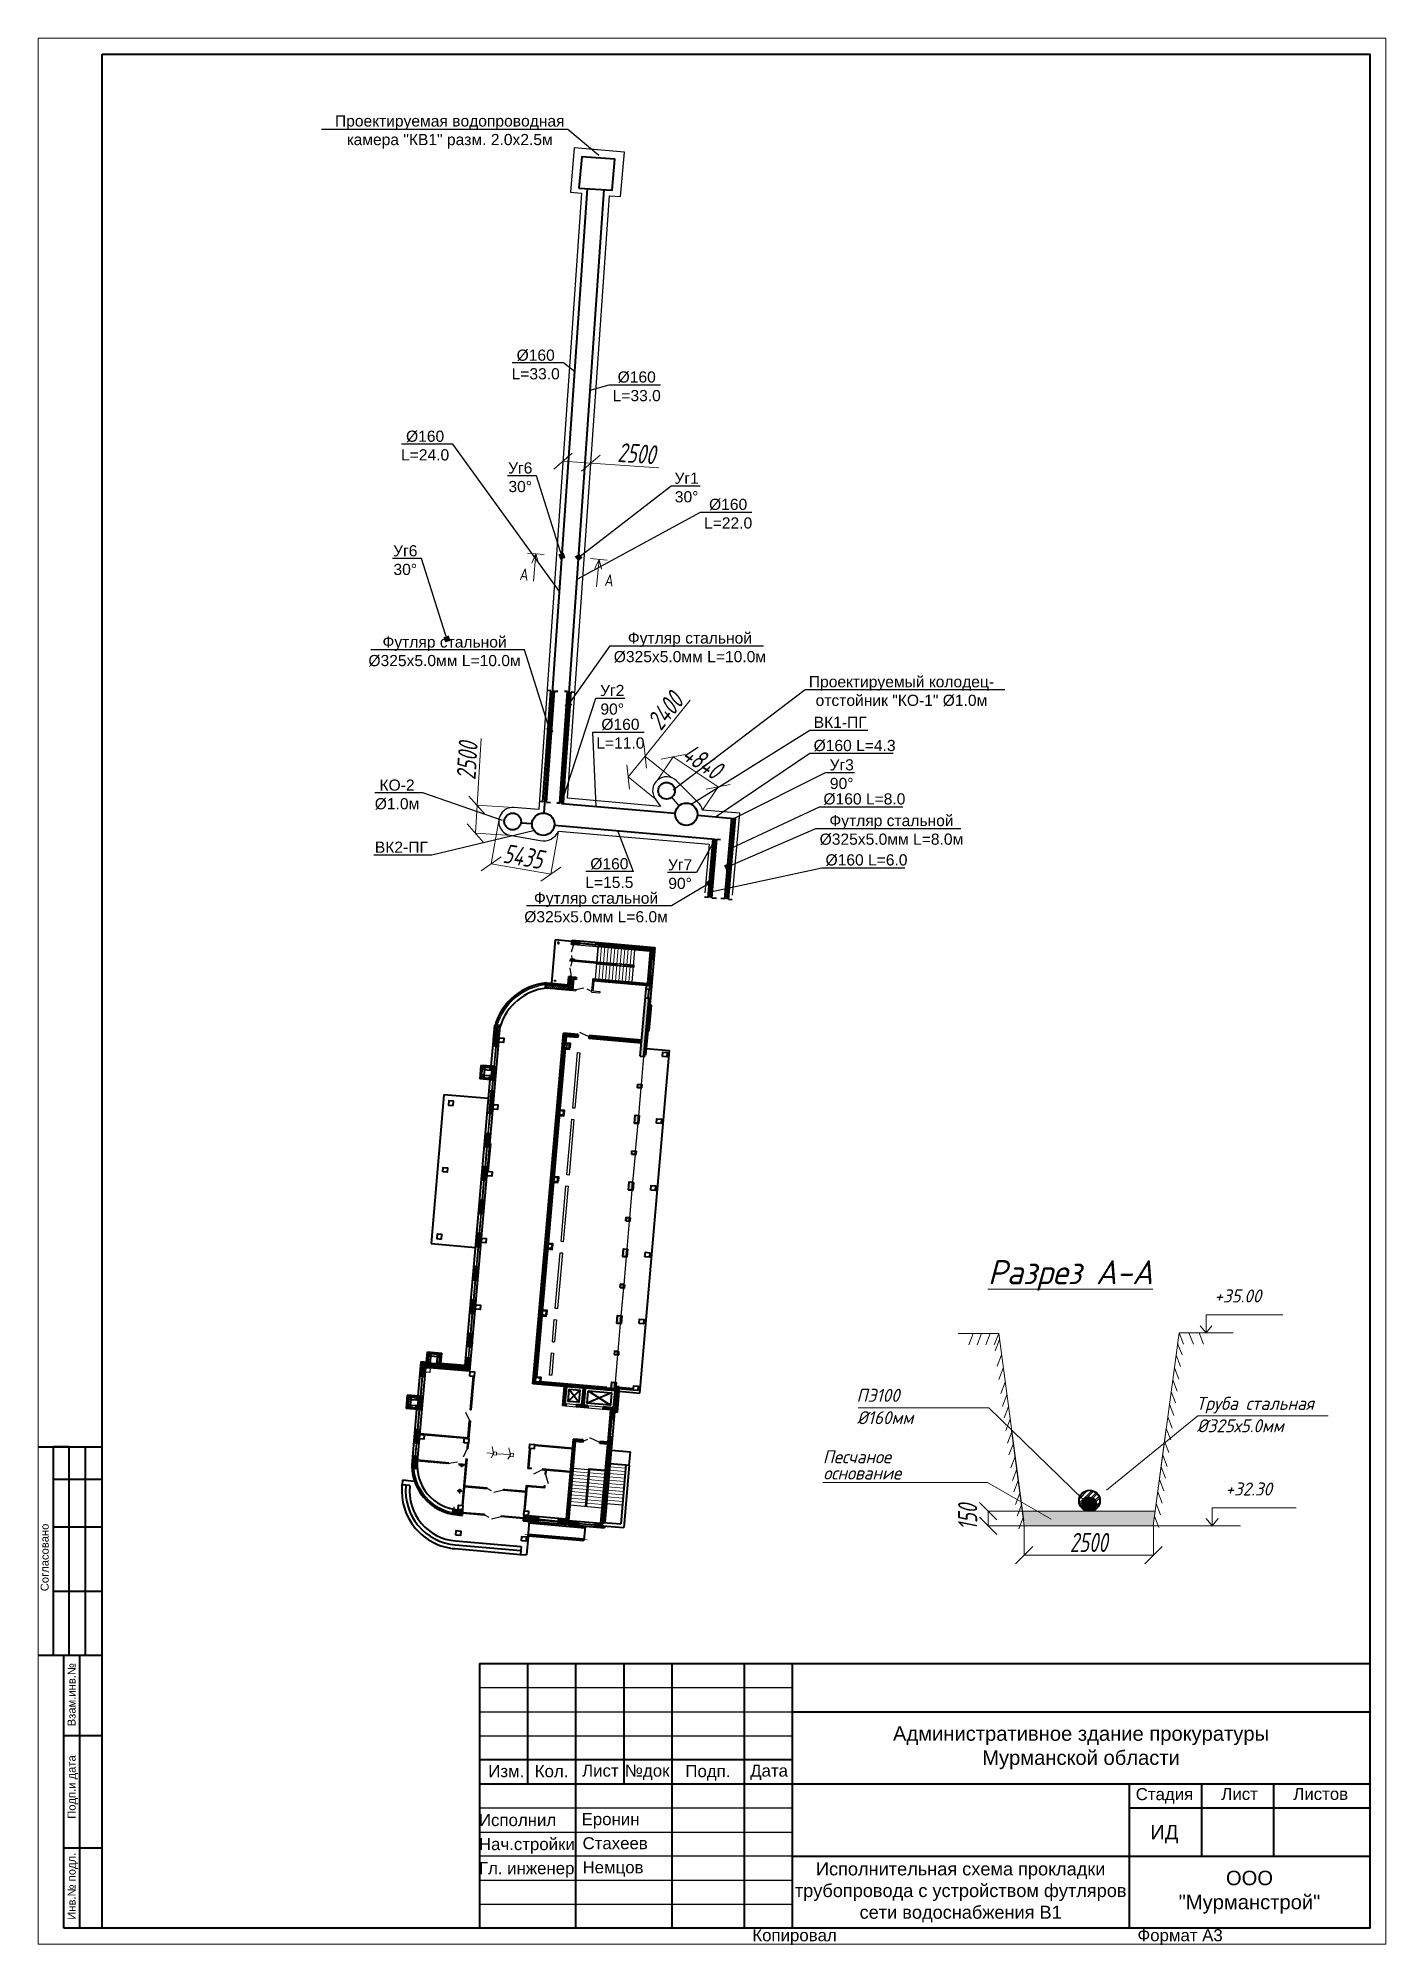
# Model space of a CAD drawing. Header units: millimetres. Extents: x 2433 to 329234, y 5766 to 133064.
# Drawn here: x 170555 to 198555, y 53031 to 92642 of the extents above; entities that cross this region are included whole.
import ezdxf
from ezdxf import colors
from ezdxf.entities.mleader import LeaderData, LeaderLine
from ezdxf.math import Vec2, Vec3

# ---------------------------------------------------------------- set-up
doc = ezdxf.new("R2010")
doc.units = ezdxf.units.MM
doc.linetypes.add('CENTER', pattern=[20, 15, -1.7, 1.6, -1.7])
doc.linetypes.add('DASHED', pattern=[19.05, 12.7, -6.35])
doc.layers.add('.', color=7, linetype='Continuous', lineweight=0, true_color=0xffffff)
for name, color, linetype, lineweight in [('00-рамка', 7, 'Continuous', 40), ('01 - здание', 1, 'Continuous', 40), ('01-здание', 5, 'Continuous', 15), ('01-Контур', 1, 'Continuous', 25), ('19-вода', 5, 'Continuous', 40), ('19-канальяК2', 54, 'Continuous', 40), ('Канализация К1', 14, 'Continuous', 40), ('Откос', 7, 'MYOTKOS', 9), ('РАЗМЕРЫ', 23, 'Continuous', 13), ('Размеры КР', 23, 'Continuous', 13)]:
    doc.layers.add(name, color=color, linetype=linetype, lineweight=lineweight)
doc.styles.add('2_0-Ариел', font='arial.ttf', dxfattribs={"height": 2})
doc.styles.add('2_5-Ариел', font='arial.ttf', dxfattribs={"height": 2.5})
doc.styles.add('3_0-Ариел', font='arial.ttf', dxfattribs={"height": 3})
doc.styles.add('GOST 2.304', font='CS_Gost2304.shx')
doc.styles.add('Line_GUGK', font='GOST Common.ttf')
doc.styles.get("Standard").update_dxf_attribs({"font": 'arial.ttf'})
doc.styles.add('Ариель-2_5', font='arial.ttf')
doc.styles.add('Виден при печати GOST Common', font='', dxfattribs={"width": 0.75})
doc.styles.add('ГОСТ', font='GOST Common Italic.ttf', dxfattribs={"height": 300})
doc.styles.add('ГП-ариель', font='arial.ttf')
doc.styles.get('Виден при печати GOST Common').set_extended_font_data('GOST Common', italic=True, bold=True)
doc.linetypes.add('MYOTKOS', pattern='A,0.25,["|",Line_GUGK,S=0.5,R=0,X=0,Y=0.1],0.5,["|",Line_GUGK,S=0.9,R=0,X=0,Y=0.3],0.25', length=1)
doc.linetypes.add('Вода-1', pattern='A,15,-1,["В1",Standard,S=2,R=0,X=0,Y=-1],-3.3', length=19.3)
doc.linetypes.add('Земля1', pattern='A,24,[3,ltsnew.shx,S=6,R=0,X=-6,Y=-6],3,[3,ltsnew.shx,S=6,R=0,X=-6,Y=-6],3,[3,ltsnew.shx,S=6,R=0,X=-6,Y=-6],0', length=30)
doc.linetypes.add('Земля2', pattern='A,24,[4,ltsnew.shx,S=6,R=0,X=-6,Y=0],3,[4,ltsnew.shx,S=6,R=0,X=-6,Y=0],3,[4,ltsnew.shx,S=6,R=0,X=-6,Y=0],0', length=30)
doc.dimstyles.new('Виден при печати', dxfattribs={"dimtxt": 396, "dimasz": 360, "dimexe": 2, "dimexo": 0, "dimgap": 65, "dimtad": 1, "dimdec": 0, "dimtxsty": 'Виден при печати GOST Common', "dimblk1": 'OBLIQUE', "dimblk2": 'OBLIQUE', "dimsah": 1, "dimcen": -2, "dimdle": 2, "dimclrd": 250, "dimclre": 250, "dimclrt": 250, "dimaunit": 1, "dimadec": 4, "dimazin": 2, "dimtp": 1, "dimtfac": 0.5, "dimtdec": 0, "dimtofl": 0, "dimtmove": 1, "dimatfit": 3, "dimfxl": 1, "dimtfillclr": 250, "dimtolj": 1, "dimlwd": 5, "dimlwe": 5, "dimarcsym": 1})
pattern_1 = [(45, (1452.38544, -901.835), (-0.067351921, 0.067351921), []), (135, (1452.38544, -901.835), (-0.067351921, -0.067351921), [])]
pattern_2 = [(45, (1411.03127, -1534.55234), (-0.134703842, 0.134703842), []), (45, (1411.16598, -1534.55234), (-0.134703842, 0.134703842), [0.238125, -0.047625, 0, -0.047625])]
pattern_3 = [(45, (1411.03127, -1534.55234), (-0.067351921, 0.067351921), []), (135, (1411.03127, -1534.55234), (-0.067351921, -0.067351921), [])]
pattern_4 = [(45, (1452.38544, -901.835), (-0.089802561, 0.089802561), []), (135, (1452.38544, -901.835), (-0.089802561, -0.089802561), [])]
pattern_5 = [(45, (1455.15888, -902.561955), (-0.0449012806, 0.0449012806), [])]

msp = doc.modelspace()

# ---------------------------------------------------------------- texts
at = {"layer": '00-рамка', "style": 'Ариель-2_5'}
for s, height, p in [('Согласовано', 166.667, (170773.4, 60377.5)), ('Взам.инв.№', 166.67, (171332.8, 57571.9)), ('Подп.и дата', 166.667, (171332.8, 55650.6)), ('Инв.№ подл.', 166.667, (171332.8, 53553.4))]:
    msp.add_text(s, height=height, rotation=90, dxfattribs=at).set_placement(p)
at = {"layer": '00-рамка', "style": '2_5-Ариел'}
for s, height, p in [('Изм.', 250, (179907.5, 56514.9)), ('Кол.', 250, (180873, 56514.7)), ('Лист', 250, (181856.7, 56526.1)), ('№док', 250, (182746.1, 56526.1)), ('Подп.', 250, (184002.4, 56515.7)), ('Дата', 250, (185348.2, 56526.1)), ('Стадия', 250, (193357.6, 56037.9)), ('Лист', 250, (195136.9, 56042.2)), ('Листов', 250, (196631.9, 56042.2)), ('Исполнил', 250, (179713.3, 55499.3)), ('Еронин', 250, (181846.6, 55517.7)), ('ИД', 300, (193660.9, 55224.7)), ('Нач.стройки', 250, (179712.8, 54999.3)), ('Стахеев', 250, (181865.8, 55017.7)), ('Гл. инженер', 250, (179712.8, 54499.3)), ('Немцов', 250, (181865.8, 54517.7)), ('Копировал', 250, (185393.6, 53106.6)), ('Формат А3', 250, (193393.6, 53106.6))]:
    msp.add_text(s, height=height, dxfattribs=at).set_placement(p)
at = {"layer": '00-рамка', "attachment_point": 5}
for s, insert, char_height, width, style in [('Административное здание прокуратуры\\PМурманской области', (192221.5, 57125.6), 300, 12000, '3_0-Ариел'), ('Исполнительная схема прокладки трубопровода с устройством футляров сети водоснабжения В1', (189721.5, 54120.3), 270, 7000, 'ГП-ариель'), ('ООО\\P"Мурманстрой"', (195721.5, 54125.6), 300, 5000, 'ГП-ариель')]:
    msp.add_mtext(s, dxfattribs=dict(at, insert=insert, char_height=char_height, width=width, style=style))
at = {"layer": 'Канализация К1', "color": 18, "linetype": 'Continuous', "lineweight": 15, "true_color": 0x000000, "char_height": 250, "attachment_point": 1, "rotation": 352.48117, "style": 'GOST 2.304'}
for insert in [(180584.1, 81638.5), (182350.6, 81516.8)]:
    msp.add_mtext_dynamic_manual_height_columns('A', width=372.408, gutter_width=12.5, heights=[0], dxfattribs=dict(at, insert=insert))
at = {"layer": 'РАЗМЕРЫ', "lineweight": 13, "style": 'ГОСТ'}
for s, p in [('+35.00', (194992.8, 66377.1)), ('ПЭ100', (187557.1, 64312.6)), ('Труба стальная', (194617.5, 64144.6)), ('%%C160мм', (187566.7, 63847.8)), ('%%C325х5.0мм', (194627.1, 63679.8)), ('Песчаное', (186858.2, 63035.8)), ('основание', (186867.8, 62698.3)), ('+32.30', (195222.5, 62366.4))]:
    msp.add_text(s, height=270, dxfattribs=at).set_placement(p)
at = {"layer": 'Размеры КР', "color": 250, "lineweight": 20, "style": 'ГОСТ'}
msp.add_text('%%UРазрез А-А', height=500, dxfattribs=at).set_placement((190285.5, 66755.4))

# ---------------------------------------------------------------- blocks, each defined once
blk = doc.blocks.new('_Oblique')
at = {"color": 0, "linetype": 'ByBlock', "lineweight": -2}
blk.add_line((-0.5, -0.5), (0.5, 0.5), dxfattribs=at)
blk = doc.blocks.new('*D138')
at = {"layer": 'Defpoints', "color": 0, "transparency": 16777216}
for p in [(191043, 61739), (193724, 61739), (193724, 61128)]:
    blk.add_point(p, dxfattribs=at)
at = {"layer": 'Откос', "color": 250, "linetype": 'ByBlock', "lineweight": 5, "transparency": 16777216}
for p, q in [((191043, 61739), (191043, 61126)), ((193724, 61739), (193724, 61126)), ((191041, 61128), (193726, 61128))]:
    blk.add_line(p, q, dxfattribs=at)
at = {"layer": 'Откос', "color": 250, "lineweight": 5, "transparency": 16777216, "xscale": 360, "yscale": 360, "zscale": 360, "rotation": 180}
blk.add_blockref('_Oblique', (191043, 61128), dxfattribs=at)
at = {"layer": 'Откос', "color": 250, "lineweight": 5, "transparency": 16777216, "xscale": 360, "yscale": 360, "zscale": 360}
blk.add_blockref('_Oblique', (193724, 61128), dxfattribs=at)
at = {"layer": 'Откос', "color": 250, "transparency": 16777216, "insert": (192383, 61391), "char_height": 396, "attachment_point": 5, "style": 'Виден при печати GOST Common'}
blk.add_mtext('\\A1;2500', dxfattribs=at)
blk = doc.blocks.new('*D139')
at = {"layer": 'Defpoints', "color": 0, "transparency": 16777216}
for p in [(190294, 62039), (191003, 62039), (191043, 61739)]:
    blk.add_point(p, dxfattribs=at)
at = {"layer": 'Откос', "color": 250, "linetype": 'ByBlock', "lineweight": 5, "transparency": 16777216}
for p, q in [((191003, 62039), (190292, 62039)), ((190294, 61737), (190294, 62041)), ((191043, 61739), (190292, 61739))]:
    blk.add_line(p, q, dxfattribs=at)
at = {"layer": 'Откос', "color": 250, "lineweight": 5, "transparency": 16777216, "xscale": 360, "yscale": 360, "zscale": 360}
for p, rotation in [((190294, 62039), 90), ((190294, 61739), 270)]:
    blk.add_blockref('_Oblique', p, dxfattribs=dict(at, rotation=rotation))
at = {"layer": 'Откос', "color": 250, "transparency": 16777216, "insert": (189866, 61922), "char_height": 396, "attachment_point": 5, "rotation": 90, "style": 'Виден при печати GOST Common'}
blk.add_mtext('\\A1;150', dxfattribs=at)
blk = doc.blocks.new('Прокуратура_v1')
at = {"layer": '01 - здание', "lineweight": -2, "ltscale": 100}
h = blk.add_hatch(dxfattribs=at)
h.set_pattern_fill('ANSI37', color=256, scale=0.03)
h.set_pattern_definition(pattern_1)
edge = h.paths.add_edge_path()
edge.add_line((-7.31, -0.19), (-6.81, -0.19))
edge.add_line((-6.81, -0.19), (-6.81, -0.02))
edge.add_line((-6.81, -0.02), (-7.45, -0.02))
edge.add_arc((-7.49, -0.02), 0.0375, 279.5173, 352.8701, ccw=False)
edge.add_line((-7.48, -0.05), (-7.48, -0.39))
edge.add_line((-7.48, -0.39), (-7.31, -0.39))
edge.add_line((-7.31, -0.39), (-7.31, -0.19))
h.paths.add_polyline_path([(-7.31, -1.69), (-7.48, -1.69), (-7.48, -1.89), (-7.31, -1.89)])
edge = h.paths.add_edge_path()
edge.add_arc((-0.02, -0.02), 0.0375, 178.8259, 272.3048, ccw=False)
edge.add_line((-0.06, -0.02), (-5.31, -0.02))
edge.add_line((-5.31, -0.02), (-5.31, -0.19))
edge.add_line((-5.31, -0.19), (-0.19, -0.19))
edge.add_line((-0.19, -0.19), (-0.19, -0.39))
edge.add_line((-0.19, -0.39), (-0.02, -0.39))
edge.add_line((-0.02, -0.39), (-0.02, -0.06))
h.paths.add_polyline_path([(-0.02, -0.39), (-0.19, -0.39), (-0.19, -1.09), (-0.02, -1.09)])
h.paths.add_polyline_path([(-0.02, -2.59), (-0.19, -2.59), (-0.19, -3.49), (-0.02, -3.49)])
h.paths.add_polyline_path([(-0.02, -3.49), (-0.19, -3.49), (-0.19, -3.79), (-0.02, -3.79)])
h = blk.add_hatch(dxfattribs=at)
h.set_pattern_fill('ANSI35', color=256, scale=0.03)
h.set_pattern_definition(pattern_2)
h.paths.add_polyline_path([(-7.11, -0.19), (-7.31, -0.19), (-7.31, -0.39), (-7.11, -0.39)])
h.paths.add_polyline_path([(-5.24, -0.39), (-0.71, -0.39), (-0.71, -0.19), (-5.13, -0.19)])
h.paths.add_polyline_path([(-0.71, -0.39), (-0.39, -0.39), (-0.19, -0.39), (-0.19, -0.19), (-0.71, -0.19)])
h.paths.add_polyline_path([(-0.19, -0.39), (-0.39, -0.39), (-0.39, -1.09), (-0.19, -1.09)])
h.paths.add_polyline_path([(-0.39, -2.59), (-0.39, -3.29), (-0.71, -3.29), (-0.71, -3.49), (-0.49, -3.49), (-0.19, -3.49), (-0.19, -2.59)])
h.paths.add_polyline_path([(-0.71, -3.49), (-0.71, -3.29), (-5.31, -3.29), (-5.31, -3.49)])
h.paths.add_polyline_path([(-7.11, -1.89), (-7.11, -1.69), (-7.31, -1.69), (-7.31, -1.89)])
h = blk.add_hatch(dxfattribs=at)
h.set_pattern_fill('ANSI35', color=256, scale=0.03)
h.set_pattern_definition([(45, (1452.38544, -901.835), (-0.134703842, 0.134703842), []), (45, (1452.52014, -901.835), (-0.134703842, 0.134703842), [0.238125, -0.047625, 0, -0.047625])])
h.paths.add_polyline_path([(-7.11, -0.19), (-7.11, -0.39), (-6.81, -0.39), (-6.81, -0.19)])
h = blk.add_hatch(dxfattribs=at)
h.set_pattern_fill('ANSI37', color=256, scale=0.03)
h.set_pattern_definition(pattern_1)
h.paths.add_polyline_path([(-7.31, -3.49), (-7.48, -3.49), (-7.48, -4.02), (-8.98, -4.02), (-9.41, -4.02), (-9.41, -4.19), (-7.31, -4.19)])
h.paths.add_polyline_path([(-7.31, -3.29), (-7.48, -3.29), (-7.48, -3.49), (-7.31, -3.49)])
h = blk.add_hatch(dxfattribs=at)
h.set_pattern_fill('ANSI35', color=256, scale=0.03)
h.set_pattern_definition(pattern_2)
h.paths.add_polyline_path([(-7.11, -3.29), (-7.31, -3.29), (-7.31, -3.49), (-7.11, -3.49)])
h.paths.add_polyline_path([(-7.11, -3.49), (-6.81, -3.49), (-6.81, -3.29), (-7.11, -3.29)])
h = blk.add_hatch(dxfattribs=at)
h.set_pattern_fill('ANSI36', color=256, scale=0.02)
h.set_pattern_definition([(45, (908.73407, -1437.101285), (0.0336759605, 0.1234785217), [0.15875, -0.03175, 0, -0.03175])])
h.paths.add_polyline_path([(-6.99, -1.81), (-7.09, -1.82), (-7.09, -1.9), (-6.99, -1.89)])
h.paths.add_polyline_path([(-3.33, -1.79), (-6.99, -1.79), (-6.99, -1.89), (-3.3, -1.89)])
h = blk.add_hatch(dxfattribs=at)
h.set_pattern_fill('ANSI37', color=256, scale=0.03)
h.set_pattern_definition(pattern_1)
h.paths.add_polyline_path([(-9.41, -4.19), (-9.41, -4.02), (-9.46, -4.02, 0.002499), (-9.51, -4.03), (-9.51, -4.51, -0.005218), (-9.41, -4.49)])
h = blk.add_hatch(dxfattribs=at)
h.set_pattern_fill('ANSI35', color=256, scale=0.04)
h.set_pattern_definition([(45, (1452.38544, -901.835), (-0.179605122, 0.179605122), []), (45, (1452.56504, -901.835), (-0.179605122, 0.179605122), [0.3175, -0.0635, 0, -0.0635])])
h.paths.add_polyline_path([(-7.31, -4.19), (-9.41, -4.19), (-9.41, -4.49), (-7.31, -4.49)])
h = blk.add_hatch(dxfattribs=at)
h.set_pattern_fill('ANSI35', color=256, scale=0.03)
h.set_pattern_definition(pattern_2)
h.paths.add_polyline_path([(-7.11, -3.49), (-7.31, -3.49), (-7.31, -4.49), (-7.11, -4.49)])
h.paths.add_polyline_path([(-7.01, -3.49), (-7.11, -3.49), (-7.11, -4.49), (-7.01, -4.49)])
h = blk.add_hatch(dxfattribs=at)
h.set_pattern_fill('ANSI35', color=256, scale=0.03)
h.set_pattern_definition(pattern_2)
h.paths.add_polyline_path([(-0.19, -3.49), (-0.49, -3.49), (-0.49, -3.79), (-0.19, -3.79)])
h.paths.add_polyline_path([(-0.19, -4.59), (-0.49, -4.59), (-0.49, -9.49), (-0.19, -9.49)])
h.paths.add_polyline_path([(-0.19, -9.49), (-0.49, -9.49), (-0.49, -9.84), (-0.19, -9.84)])
h.paths.add_polyline_path([(-0.19, -12.34), (-0.49, -12.34), (-0.49, -12.64), (-0.19, -12.64)])
h.paths.add_polyline_path([(-0.19, -15.14), (-0.49, -15.14), (-0.49, -15.49), (-0.19, -15.49)])
h.paths.add_polyline_path([(-0.19, -15.49), (-0.49, -15.49), (-0.49, -15.84), (-0.19, -15.84)])
h.paths.add_polyline_path([(-0.19, -18.34), (-0.49, -18.34), (-0.49, -18.64), (-0.19, -18.64)])
h.paths.add_polyline_path([(-0.19, -21.14), (-0.49, -21.14), (-0.49, -21.49), (-0.19, -21.49)])
h.paths.add_polyline_path([(-0.19, -21.49), (-0.49, -21.49), (-0.49, -21.84), (-0.19, -21.84)])
h.paths.add_polyline_path([(-0.19, -24.34), (-0.49, -24.34), (-0.49, -24.64), (-0.19, -24.64)])
h.paths.add_polyline_path([(-0.19, -27.14), (-0.49, -27.14), (-0.49, -27.49), (-0.19, -27.49)])
h.paths.add_polyline_path([(-0.19, -27.49), (-0.49, -27.49), (-0.49, -27.84), (-0.19, -27.84)])
h.paths.add_polyline_path([(-0.19, -30.34), (-0.49, -30.34), (-0.49, -30.64), (-0.19, -30.64)])
h.paths.add_polyline_path([(-0.19, -33.14), (-0.49, -33.14), (-0.49, -33.49), (-0.19, -33.49)])
h.paths.add_polyline_path([(-0.19, -33.49), (-0.49, -33.49), (-0.49, -33.84), (-0.19, -33.84)])
h.paths.add_polyline_path([(-0.19, -36.34), (-0.49, -36.34), (-0.49, -36.64), (-0.19, -36.64)])
h.paths.add_polyline_path([(-0.19, -39.14), (-0.49, -39.14), (-0.49, -39.49), (-0.19, -39.49)])
h.paths.add_polyline_path([(-0.19, -39.49), (-0.49, -39.49), (-0.49, -39.69), (-0.19, -39.69)])
h = blk.add_hatch(dxfattribs=at)
h.set_pattern_fill('ANSI37', color=256, scale=0.03)
h.set_pattern_definition(pattern_1)
h.paths.add_polyline_path([(-0.02, -5.19), (-0.02, -4.59), (-0.19, -4.59), (-0.19, -9.49), (-0.02, -9.49), (-0.02, -9.13, -0.411161), (-0.06, -9.09, -0.411161), (-0.02, -9.05), (-0.02, -7.49)])
h.paths.add_polyline_path([(-0.02, -9.49), (-0.19, -9.49), (-0.19, -9.84), (-0.09, -9.84), (-0.09, -9.69), (-0.02, -9.69)])
h = blk.add_hatch(dxfattribs=at)
h.set_pattern_fill('ANSI37', color=256, scale=0.04)
h.set_pattern_definition(pattern_4)
h.paths.add_polyline_path([(-13.53, -9.49), (-13.7, -9.49), (-13.7, -9.49), (-13.7, -10.09), (-13.53, -10.09)])
h.paths.add_polyline_path([(-13.53, -8.19), (-13.7, -8.19), (-13.7, -9.49), (-13.53, -9.49)])
h = blk.add_hatch(dxfattribs=at)
h.set_pattern_fill('ANSI35', color=256, scale=0.03)
h.set_pattern_definition(pattern_2)
h.paths.add_polyline_path([(-13.23, -17.89), (-13.53, -17.89), (-13.53, -19.09), (-13.23, -19.09)])
h.paths.add_polyline_path([(-13.53, -16.09), (-13.23, -16.09), (-13.23, -15.49), (-13.53, -15.49)])
h.paths.add_polyline_path([(-13.23, -15.49), (-13.23, -14.09), (-13.53, -14.09), (-13.53, -15.49)])
h.paths.add_polyline_path([(-13.23, -11.89), (-13.53, -11.89), (-13.53, -13.09), (-13.23, -13.09)])
h.paths.add_polyline_path([(-13.53, -10.09), (-13.23, -10.09), (-13.23, -9.49), (-13.53, -9.49)])
edge = h.paths.add_edge_path()
edge.add_line((-13.53, -9.49), (-13.23, -9.49))
edge.add_line((-13.23, -9.49), (-13.23, -9.29))
edge.add_arc((-27.86, -8.79), 14.63, 358.042, 361.958)
edge.add_line((-13.23, -8.29), (-13.53, -8.29))
edge.add_arc((47.79, -8.89), 61.32, 179.4394, 180.5606)
h = blk.add_hatch(dxfattribs=at)
h.set_pattern_fill('ANSI37', color=256, scale=0.04)
h.set_pattern_definition(pattern_4)
h.paths.add_polyline_path([(-13.23, -8.19), (-13.53, -8.19), (-13.53, -8.29), (-13.23, -8.29)])
h = blk.add_hatch(dxfattribs=at)
h.set_pattern_fill('ANSI35', color=256, scale=0.03)
h.set_pattern_definition(pattern_2)
h.paths.add_polyline_path([(-7.31, -15.49), (-7.51, -15.49), (-7.51, -21.49), (-7.31, -21.49), (-7.31, -21.29)])
h.paths.add_polyline_path([(-7.31, -9.49), (-7.51, -9.49), (-7.51, -15.49), (-7.31, -15.49), (-7.31, -15.29)])
h.paths.add_polyline_path([(-7.11, -8.39), (-7.51, -8.39), (-7.51, -9.49), (-7.31, -9.49), (-7.31, -9.29), (-7.31, -8.59), (-7.11, -8.59)])
h.paths.add_polyline_path([(-6.21, -8.39), (-6.56, -8.39), (-6.5, -8.59), (-6.21, -8.59)])
h.paths.add_polyline_path([(-6.56, -8.39), (-7.11, -8.39), (-7.11, -8.59), (-6.5, -8.59)])
h.paths.add_polyline_path([(-4.23, -8.39), (-5.21, -8.39), (-5.21, -8.59), (-4.21, -8.59)])
h.paths.add_polyline_path([(-0.71, -8.39), (-4.23, -8.39), (-4.21, -8.59), (-0.71, -8.59)])
h.paths.add_polyline_path([(-0.49, -8.39), (-0.71, -8.39), (-0.71, -8.59), (-0.49, -8.59)])
h = blk.add_hatch(dxfattribs=at)
h.set_pattern_fill('ANSI32', color=256, scale=0.02)
h.set_pattern_definition([(45, (1459.09888, -872.56195), (-0.134703842, 0.134703842), []), (45, (1459.18868, -872.56195), (-0.134703842, 0.134703842), [])])
h.paths.add_polyline_path([(-14.29, -12.24), (-14.29, -11.99), (-14.54, -11.99), (-14.54, -12.24)])
h.paths.add_polyline_path([(-13.79, -11.99), (-13.79, -12.24), (-13.53, -12.24), (-13.53, -11.99)])
h.paths.add_polyline_path([(-13.79, -12.74), (-13.79, -12.99), (-13.53, -12.99), (-13.53, -12.74)])
h = blk.add_hatch(dxfattribs=at)
h.set_pattern_fill('ANSI31', color=256, scale=0.02)
h.set_pattern_definition([(45, (1459.31888, -872.561955), (-0.0449012806, 0.0449012806), [])])
h.paths.add_polyline_path([(-14.54, -12.74), (-14.49, -12.74), (-14.49, -12.24), (-14.54, -12.24)])
h = blk.add_hatch(dxfattribs=at)
h.set_pattern_fill('ANSI32', color=256, scale=0.02)
h.set_pattern_definition([(45, (1459.31888, -872.56195), (-0.134703842, 0.134703842), []), (45, (1459.40868, -872.56195), (-0.134703842, 0.134703842), [])])
h.paths.add_polyline_path([(-14.4, -12.74), (-14.54, -12.74), (-14.54, -12.99), (-14.4, -12.99)])
h.paths.add_polyline_path([(-14.29, -12.74), (-14.4, -12.74), (-14.4, -12.99), (-14.29, -12.99)])
h = blk.add_hatch(dxfattribs=at)
h.set_pattern_fill('ANSI31', color=256, scale=0.02)
h.set_pattern_definition([(45, (1459.09888, -872.561955), (-0.0449012806, 0.0449012806), [])])
h.paths.add_polyline_path([(-13.79, -11.99), (-14.09, -11.99), (-14.09, -12.04), (-13.79, -12.04)])
h.paths.add_polyline_path([(-14.09, -11.99), (-14.29, -11.99), (-14.29, -12.04), (-14.09, -12.04)])
h.paths.add_polyline_path([(-13.79, -12.94), (-14.29, -12.94), (-14.29, -12.99), (-13.79, -12.99)])
h = blk.add_hatch(dxfattribs=at)
h.set_pattern_fill('ANSI37', color=256, scale=0.04)
h.set_pattern_definition([(45, (1411.03127, -1528.55234), (-0.089802561, 0.089802561), []), (135, (1411.03127, -1528.55234), (-0.089802561, -0.089802561), [])])
h.paths.add_polyline_path([(-13.53, -12.24), (-13.63, -12.24), (-13.63, -12.74), (-13.53, -12.74)])
h = blk.add_hatch(dxfattribs=at)
h.set_pattern_fill('ANSI37', color=256, scale=0.03)
h.set_pattern_definition(pattern_1)
h.paths.add_polyline_path([(-0.09, -12.34), (-0.19, -12.34), (-0.19, -12.64), (-0.09, -12.64)])
h.paths.add_polyline_path([(-0.09, -15.14), (-0.19, -15.14), (-0.19, -15.49), (-0.09, -15.49)])
h.paths.add_polyline_path([(-0.09, -15.49), (-0.19, -15.49), (-0.19, -15.84), (-0.09, -15.84)])
h.paths.add_polyline_path([(-0.09, -18.34), (-0.19, -18.34), (-0.19, -18.64), (-0.09, -18.64)])
h.paths.add_polyline_path([(-0.09, -21.14), (-0.19, -21.14), (-0.19, -21.49), (-0.09, -21.49)])
h.paths.add_polyline_path([(-0.09, -21.49), (-0.19, -21.49), (-0.19, -21.84), (-0.09, -21.84)])
h.paths.add_polyline_path([(-0.09, -24.34), (-0.19, -24.34), (-0.19, -24.64), (-0.09, -24.64)])
h.paths.add_polyline_path([(-0.09, -27.14), (-0.19, -27.14), (-0.19, -27.49), (-0.09, -27.49)])
h.paths.add_polyline_path([(-0.09, -27.49), (-0.19, -27.49), (-0.19, -27.84), (-0.09, -27.84)])
h.paths.add_polyline_path([(-0.09, -30.34), (-0.19, -30.34), (-0.19, -30.64), (-0.09, -30.64)])
h.paths.add_polyline_path([(-0.09, -33.14), (-0.19, -33.14), (-0.19, -33.49), (-0.09, -33.49)])
h.paths.add_polyline_path([(-0.09, -33.49), (-0.19, -33.49), (-0.19, -33.84), (-0.09, -33.84)])
h.paths.add_polyline_path([(-0.09, -36.34), (-0.19, -36.34), (-0.19, -36.64), (-0.09, -36.64)])
h.paths.add_polyline_path([(-0.09, -39.14), (-0.19, -39.14), (-0.19, -39.49), (-0.09, -39.49)])
h = blk.add_hatch(dxfattribs=at)
h.set_pattern_fill('ANSI37', color=256, scale=0.04)
h.set_pattern_definition([(45, (1411.03127, -1534.55234), (-0.089802561, 0.089802561), []), (135, (1411.03127, -1534.55234), (-0.089802561, -0.089802561), [])])
h.paths.add_polyline_path([(-13.53, -17.89), (-13.7, -17.89), (-13.7, -19.09), (-13.53, -19.09)])
h = blk.add_hatch(dxfattribs=at)
h.set_pattern_fill('ANSI37', color=256, scale=0.03)
h.set_pattern_definition(pattern_1)
h.paths.add_polyline_path([(-13.53, -35.89), (-13.7, -35.89), (-13.7, -37.09), (-13.53, -37.09)])
h.paths.add_polyline_path([(-13.53, -33.49), (-13.7, -33.49), (-13.7, -34.09), (-13.53, -34.09)])
h.paths.add_polyline_path([(-13.53, -32.89), (-13.7, -32.89), (-13.7, -33.49), (-13.53, -33.49)])
h.paths.add_polyline_path([(-13.53, -29.89), (-13.7, -29.89), (-13.7, -31.09), (-13.53, -31.09)])
h.paths.add_polyline_path([(-13.53, -27.49), (-13.7, -27.49), (-13.7, -28.09), (-13.53, -28.09)])
h.paths.add_polyline_path([(-13.53, -26.89), (-13.7, -26.89), (-13.7, -27.49), (-13.53, -27.49)])
h.paths.add_polyline_path([(-13.53, -23.89), (-13.7, -23.89), (-13.7, -25.05, -0.438008), (-13.66, -25.09), (-13.53, -25.09)])
h.paths.add_polyline_path([(-13.53, -21.49), (-13.7, -21.49), (-13.7, -22.09), (-13.53, -22.09)])
h.paths.add_polyline_path([(-13.53, -20.89), (-13.7, -20.89), (-13.7, -21.49), (-13.53, -21.49)])
h = blk.add_hatch(dxfattribs=at)
h.set_pattern_fill('ANSI35', color=256, scale=0.03)
h.set_pattern_definition(pattern_2)
h.paths.add_polyline_path([(-13.23, -29.89), (-13.53, -29.89), (-13.53, -31.09), (-13.23, -31.09)])
h.paths.add_polyline_path([(-13.23, -27.49), (-13.53, -27.49), (-13.53, -28.09), (-13.23, -28.09)])
h.paths.add_polyline_path([(-13.53, -27.49), (-13.23, -27.49), (-13.23, -26.89), (-13.53, -26.89)])
h.paths.add_polyline_path([(-13.23, -23.89), (-13.53, -23.89), (-13.53, -25.09), (-13.23, -25.09)])
h.paths.add_polyline_path([(-13.23, -21.49), (-13.53, -21.49), (-13.53, -22.09), (-13.23, -22.09)])
h.paths.add_polyline_path([(-13.23, -21.09), (-13.23, -20.89), (-13.53, -20.89), (-13.53, -21.49), (-13.23, -21.49)])
h = blk.add_hatch(dxfattribs=at)
h.set_pattern_fill('ANSI35', color=256, scale=0.03)
h.set_pattern_definition(pattern_2)
h.paths.add_polyline_path([(-7.31, -21.49), (-7.51, -21.49), (-7.51, -27.49), (-7.31, -27.49), (-7.31, -27.29)])
h = blk.add_hatch(dxfattribs=at)
h.set_pattern_fill('ANSI35', color=256, scale=0.03)
h.set_pattern_definition(pattern_2)
h.paths.add_polyline_path([(-7.31, -27.49), (-7.51, -27.49), (-7.51, -33.49), (-7.31, -33.49), (-7.31, -33.29)])
h = blk.add_hatch(dxfattribs=at)
h.set_pattern_fill('ANSI35', color=256, scale=0.03)
h.set_pattern_definition(pattern_2)
h.paths.add_polyline_path([(-17.53, -46.09), (-17.23, -46.09), (-17.23, -44.89), (-17.53, -44.89)])
h.paths.add_polyline_path([(-17.23, -41.89), (-17.53, -41.89), (-17.53, -43.09), (-17.23, -43.09)])
h.paths.add_polyline_path([(-17.23, -39.27), (-17.01, -39.27), (-17.01, -38.97), (-17.53, -38.97), (-17.53, -40.09), (-17.23, -40.09)])
h.paths.add_polyline_path([(-17.01, -38.97), (-17.01, -39.27), (-13.23, -39.27), (-13.23, -38.09), (-13.53, -38.09), (-13.53, -38.97)])
h.paths.add_polyline_path([(-13.53, -37.09), (-13.23, -37.09), (-13.23, -35.89), (-13.53, -35.89)])
h.paths.add_polyline_path([(-13.23, -33.49), (-13.53, -33.49), (-13.53, -34.09), (-13.23, -34.09)])
h.paths.add_polyline_path([(-13.23, -32.89), (-13.53, -32.89), (-13.53, -33.49), (-13.23, -33.49)])
h = blk.add_hatch(dxfattribs=at)
h.set_pattern_fill('ANSI35', color=256, scale=0.03)
h.set_pattern_definition(pattern_2)
h.paths.add_polyline_path([(-7.11, -39.69), (-7.31, -39.69), (-7.31, -39.49), (-7.51, -39.49), (-7.51, -39.89), (-7.11, -39.89)])
h.paths.add_polyline_path([(-7.31, -33.69), (-7.31, -33.49), (-7.51, -33.49), (-7.51, -36.16), (-7.51, -39.49), (-7.31, -39.49), (-7.31, -39.29)])
h.paths.add_polyline_path([(-3.72, -39.69), (-4.71, -39.69), (-7.11, -39.69), (-7.11, -39.89), (-4.71, -39.89), (-4.71, -41.6), (-4.4, -41.6), (-4.4, -41.4), (-4.51, -41.4), (-4.51, -39.89), (-3.65, -39.89)])
h.paths.add_polyline_path([(-2.81, -39.89), (-2.52, -39.89), (-2.59, -39.69), (-3.72, -39.69), (-3.65, -39.89), (-3.01, -39.89), (-3.01, -41.4), (-3.47, -41.4), (-3.47, -41.6), (-2.44, -41.6), (-2.44, -41.4), (-2.81, -41.4)])
h.paths.add_polyline_path([(0.04, -39.69), (-0.19, -39.69), (-0.71, -39.69), (-0.71, -39.89), (-0.16, -39.89), (-0.16, -41.4), (-0.71, -41.4), (-0.71, -41.6), (-0.39, -41.6), (-0.39, -42.4), (-0.19, -42.4), (-0.19, -41.6), (0.04, -41.6)])
h.paths.add_polyline_path([(-0.71, -41.4), (-1.08, -41.4), (-1.08, -41.6), (-0.71, -41.6)])
h.paths.add_polyline_path([(-3.32, -40.95), (-2.84, -40.95), (-2.84, -40.65), (-3.32, -40.65)], flags=25)
h = blk.add_hatch(dxfattribs=at)
h.set_pattern_fill('ANSI37', color=256, scale=0.03)
h.set_pattern_definition(pattern_1)
edge = h.paths.add_edge_path()
edge.add_line((-17.53, -38.97), (-17.08, -38.97))
edge.add_line((-17.08, -38.97), (-17.08, -38.8))
edge.add_line((-17.08, -38.8), (-17.67, -38.8))
edge.add_arc((-17.7, -38.8), 0.0375, -82.4102, 1.7664, ccw=False)
edge.add_line((-17.7, -38.84), (-17.7, -40.09))
edge.add_line((-17.7, -40.09), (-17.53, -40.09))
edge.add_line((-17.53, -40.09), (-17.53, -38.97))
h = blk.add_hatch(dxfattribs=at)
h.set_pattern_fill('ANSI31', color=256, scale=0.02)
h.set_pattern_definition(pattern_5)
h.paths.add_polyline_path([(-16.83, -38.22), (-16.83, -37.97), (-17.08, -37.97), (-17.08, -38.22)])
h = blk.add_hatch(dxfattribs=at)
h.set_pattern_fill('ANSI31', color=256, scale=0.02)
h.set_pattern_definition(pattern_5)
h.paths.add_polyline_path([(-17.03, -38.22), (-17.08, -38.22), (-17.08, -38.72), (-17.03, -38.72)])
h.paths.add_polyline_path([(-16.74, -37.97), (-16.83, -37.97), (-16.83, -38.02), (-16.74, -38.02)])
h.paths.add_polyline_path([(-16.23, -37.97), (-16.74, -37.97), (-16.74, -38.02), (-16.23, -38.02)])
h.paths.add_polyline_path([(-15.98, -38.22), (-16.03, -38.22), (-16.03, -38.72), (-15.98, -38.72)])
h = blk.add_hatch(dxfattribs=at)
h.set_pattern_fill('ANSI31', color=256, scale=0.02)
h.set_pattern_definition(pattern_5)
h.paths.add_polyline_path([(-17.08, -38.97), (-16.83, -38.97), (-16.83, -38.72), (-17.08, -38.72)])
h = blk.add_hatch(dxfattribs=at)
h.set_pattern_fill('ANSI37', color=256, scale=0.03)
h.set_pattern_definition([(45, (-1966.39918, -2204.94517), (-0.067351921, 0.067351921), []), (135, (-1966.39918, -2204.94517), (-0.067351921, -0.067351921), [])])
h.paths.add_polyline_path([(-16.23, -38.97), (-16.23, -38.87), (-16.83, -38.87), (-16.83, -38.97)])
h = blk.add_hatch(dxfattribs=at)
h.set_pattern_fill('ANSI31', color=256, scale=0.02)
h.set_pattern_definition(pattern_5)
h.paths.add_polyline_path([(-15.98, -38.22), (-15.98, -37.97), (-16.23, -37.97), (-16.23, -38.22)])
h = blk.add_hatch(dxfattribs=at)
h.set_pattern_fill('ANSI31', color=256, scale=0.02)
h.set_pattern_definition(pattern_5)
h.paths.add_polyline_path([(-16.23, -38.97), (-15.98, -38.97), (-15.98, -38.72), (-16.23, -38.72)])
h = blk.add_hatch(dxfattribs=at)
h.set_pattern_fill('ANSI37', color=256, scale=0.03)
h.set_pattern_definition(pattern_1)
h.paths.add_polyline_path([(-13.53, -38.09), (-13.7, -38.09), (-13.7, -38.8), (-15.98, -38.8), (-15.98, -38.97), (-13.53, -38.97)])
h = blk.add_hatch(dxfattribs=at)
h.set_pattern_fill('ANSI37', color=256, scale=0.03)
h.set_pattern_definition(pattern_3)
h.paths.add_polyline_path([(-12.81, -39.69), (-12.91, -39.69), (-12.91, -42.69), (-12.81, -42.69)])
h.paths.add_polyline_path([(-12.81, -43.69), (-12.91, -43.69), (-12.91, -45.19), (-13.01, -45.19), (-13.01, -45.29), (-12.81, -45.29)])
h.paths.add_polyline_path([(-13.01, -45.19), (-17.01, -45.19), (-17.01, -45.29), (-16.81, -45.29), (-13.21, -45.29), (-13.01, -45.29)])
h.paths.add_polyline_path([(-14.41, -47.59), (-17.01, -47.59), (-17.01, -47.69), (-14.41, -47.69)])
h.paths.add_polyline_path([(-13.23, -47.6), (-13.51, -47.59), (-13.51, -47.69), (-13.34, -47.69, -0.362074)])
h.paths.add_polyline_path([(-12.81, -47.09), (-12.91, -47.09), (-12.91, -47.69), (-12.81, -47.69)])
h.paths.add_polyline_path([(-3.49, -45.29), (-6.91, -45.29), (-6.91, -45.39), (-3.49, -45.39)])
h.paths.add_polyline_path([(-7.21, -45.69), (-7.31, -45.69), (-7.31, -47.49), (-7.11, -47.49), (-7.11, -47.39), (-7.21, -47.39)])
h.paths.add_polyline_path([(-3.49, -47.39), (-6.01, -47.39), (-6.01, -47.49), (-3.49, -47.49)])
h = blk.add_hatch(dxfattribs=at)
h.set_pattern_fill('ANSI35', color=256, scale=0.03)
h.set_pattern_definition(pattern_2)
h.paths.add_polyline_path([(-2.59, -39.69), (-2.52, -39.89), (-0.71, -39.89), (-0.71, -39.69)])
h = blk.add_hatch(dxfattribs=at)
h.set_pattern_fill('ANSI37', color=256, scale=0.03)
h.set_pattern_definition(pattern_1)
h.paths.add_polyline_path([(0.21, -39.5), (-0.19, -39.5), (-0.19, -39.57), (0.21, -39.57)])
h.paths.add_polyline_path([(0.21, -39.57), (-0.19, -39.57), (-0.19, -39.69), (0.21, -39.69)])
h.paths.add_polyline_path([(0.21, -39.69), (0.04, -39.69), (0.04, -41.6), (-0.19, -41.6), (-0.19, -42.4), (-0.02, -42.4), (-0.02, -41.79), (0.21, -41.79), (0.21, -39.92, -0.38016), (0.18, -39.88, -0.38016), (0.21, -39.84)])
h.paths.add_polyline_path([(-0.02, -44), (-0.19, -44), (-0.19, -45.49), (-0.02, -45.49)])
h.paths.add_polyline_path([(-0.02, -45.49), (-0.19, -45.49), (-0.19, -51.49), (-0.02, -51.49)])
h.paths.add_polyline_path([(-0.02, -51.49), (-0.19, -51.49), (-0.19, -51.71), (-0.02, -51.71)])
h = blk.add_hatch(dxfattribs=at)
h.set_pattern_fill('ANSI32', color=256, scale=0.02)
h.set_pattern_definition([(45, (1455.09888, -902.56195), (-0.134703842, 0.134703842), []), (45, (1455.18868, -902.56195), (-0.134703842, 0.134703842), [])])
h.paths.add_polyline_path([(-18.29, -42.24), (-18.29, -41.99), (-18.54, -41.99), (-18.54, -42.24)])
h.paths.add_polyline_path([(-17.79, -41.99), (-17.79, -42.24), (-17.53, -42.24), (-17.53, -41.99)])
h.paths.add_polyline_path([(-17.79, -42.74), (-17.79, -42.99), (-17.53, -42.99), (-17.53, -42.74)])
h = blk.add_hatch(dxfattribs=at)
h.set_pattern_fill('ANSI31', color=256, scale=0.02)
h.set_pattern_definition([(45, (1455.31888, -902.561955), (-0.0449012806, 0.0449012806), [])])
h.paths.add_polyline_path([(-18.54, -42.74), (-18.49, -42.74), (-18.49, -42.24), (-18.54, -42.24)])
h = blk.add_hatch(dxfattribs=at)
h.set_pattern_fill('ANSI31', color=256, scale=0.02)
h.set_pattern_definition([(45, (1455.09888, -902.561955), (-0.0449012806, 0.0449012806), [])])
h.paths.add_polyline_path([(-17.79, -41.99), (-18.09, -41.99), (-18.09, -42.04), (-17.79, -42.04)])
h.paths.add_polyline_path([(-18.09, -41.99), (-18.29, -41.99), (-18.29, -42.04), (-18.09, -42.04)])
h.paths.add_polyline_path([(-17.79, -42.94), (-18.29, -42.94), (-18.29, -42.99), (-17.79, -42.99)])
h = blk.add_hatch(dxfattribs=at)
h.set_pattern_fill('ANSI37', color=256, scale=0.03)
h.set_pattern_definition(pattern_1)
h.paths.add_polyline_path([(-17.53, -42.24), (-17.63, -42.24), (-17.63, -42.74), (-17.53, -42.74)])
h = blk.add_hatch(dxfattribs=at)
h.set_pattern_fill('ANSI32', color=256, scale=0.02)
h.set_pattern_definition([(45, (1455.31888, -902.56195), (-0.134703842, 0.134703842), []), (45, (1455.40868, -902.56195), (-0.134703842, 0.134703842), [])])
h.paths.add_polyline_path([(-18.4, -42.74), (-18.54, -42.74), (-18.54, -42.99), (-18.4, -42.99)])
h.paths.add_polyline_path([(-18.29, -42.74), (-18.4, -42.74), (-18.4, -42.99), (-18.29, -42.99)])
h = blk.add_hatch(dxfattribs=at)
h.set_pattern_fill('ANSI35', color=256, scale=0.03)
h.set_pattern_definition(pattern_2)
h.paths.add_polyline_path([(-2.59, -44.51), (-3.49, -44.51), (-3.49, -45.49), (-3.29, -45.49), (-3.29, -44.71), (-2.59, -44.71)])
h.paths.add_polyline_path([(-0.71, -44.51), (-1.09, -44.51), (-1.09, -44.71), (-0.71, -44.71)])
h.paths.add_polyline_path([(-0.19, -44), (-0.39, -44), (-0.39, -44.51), (-0.71, -44.51), (-0.71, -44.71), (-0.39, -44.71), (-0.39, -45.49), (-0.19, -45.49)])
h.paths.add_polyline_path([(-0.19, -45.49), (-0.39, -45.49), (-0.39, -51.49), (-0.19, -51.49)])
h.paths.add_polyline_path([(-3.29, -45.49), (-3.49, -45.49), (-3.49, -51.49), (-3.29, -51.49), (-3.29, -49.09)])
h.paths.add_polyline_path([(-2.39, -51.81), (-3.29, -51.81), (-3.29, -51.49), (-3.49, -51.49), (-3.49, -52.01), (-3.29, -52.01), (-2.39, -52.01)])
h.paths.add_polyline_path([(-0.71, -51.81), (-0.89, -51.81), (-0.89, -52.01), (-0.71, -52.01)])
h.paths.add_polyline_path([(-0.19, -51.49), (-0.39, -51.49), (-0.39, -51.81), (-0.71, -51.81), (-0.71, -52.01), (-0.19, -52.01)])
h = blk.add_hatch(dxfattribs=at)
h.set_pattern_fill('ANSI37', color=256, scale=0.03)
h.set_pattern_definition(pattern_1)
h.paths.add_polyline_path([(-17.53, -44.89), (-17.7, -44.89), (-17.7, -46.09), (-17.53, -46.09)])
h = blk.add_hatch(dxfattribs=at)
h.set_pattern_fill('ANSI37', color=256, scale=0.03)
h.set_pattern_definition(pattern_1)
h.paths.add_polyline_path([(-17.53, -47.29), (-17.7, -47.29), (-17.7, -47.71, 0.032542), (-17.66, -48.29), (-17.51, -48.29), (-17.51, -48.12, -0.024309), (-17.53, -47.71)])
h = blk.add_hatch(dxfattribs=at)
h.set_pattern_fill('ANSI35', color=256, scale=0.03)
h.set_pattern_definition(pattern_2)
h.paths.add_polyline_path([(-17.23, -47.71), (-17.23, -47.71), (-17.23, -47.29), (-17.53, -47.29), (-17.53, -47.71, 0.033655), (-17.49, -48.29), (-17.21, -48.29), (-17.21, -48.11, -0.025016)])
h = blk.add_hatch(dxfattribs=at)
h.set_pattern_fill('ANSI37', color=256, scale=0.03)
h.set_pattern_definition(pattern_3)
h.paths.add_polyline_path([(-5.73, -47.89), (-5.63, -47.89), (-5.63, -47.49), (-5.73, -47.49)])
h.paths.add_polyline_path([(-7.11, -48.99), (-7.11, -49.09), (-5.63, -49.09), (-5.63, -48.89), (-5.73, -48.89), (-5.73, -48.99)])
h.paths.add_polyline_path([(-7.21, -49.09), (-7.11, -49.09), (-7.11, -48.99), (-7.31, -48.99), (-7.31, -51.29), (-7.21, -51.29)])
h = blk.add_hatch(dxfattribs=at)
h.set_pattern_fill('ANSI35', color=256, scale=0.04)
h.set_pattern_definition([(45, (1411.03127, -1534.55234), (-0.179605122, 0.179605122), []), (45, (1411.21088, -1534.55234), (-0.179605122, 0.179605122), [0.3175, -0.0635, 0, -0.0635])])
h.paths.add_polyline_path([(-1.79, -47.11), (-0.71, -47.11), (-0.71, -47.01), (-1.89, -47.01), (-1.89, -48.95), (-1.79, -48.91)])
h.paths.add_polyline_path([(-0.39, -47.01), (-0.71, -47.01), (-0.71, -47.11), (-0.39, -47.11)])
h.paths.add_polyline_path([(-1.79, -48.91), (-1.89, -48.95), (-1.89, -50.41), (-1.79, -50.41)])
h = blk.add_hatch(dxfattribs=at)
h.set_pattern_fill('ANSI37', color=256, scale=0.03)
h.set_pattern_definition(pattern_1)
h.paths.add_polyline_path([(-17.51, -48.29), (-17.66, -48.29, 0.005649), (-17.65, -48.39), (-17.51, -48.39)])
h.paths.add_polyline_path([(-17.21, -48.29), (-17.51, -48.29), (-17.51, -48.39), (-17.21, -48.39)])
h = blk.add_hatch(dxfattribs=at)
h.set_pattern_fill('ANSI37', color=256, scale=0.03)
h.set_pattern_definition(pattern_1)
edge = h.paths.add_edge_path()
edge.add_arc((-13.23, -47.71), 4, 263.1263, 264.5526, ccw=False)
edge.add_line((-13.71, -51.68), (-13.71, -52.15))
edge.add_arc((-13.23, -47.71), 4.47, 263.852, 269.9579)
edge.add_line((-13.23, -52.18), (-13.01, -52.18))
edge.add_line((-13.01, -52.18), (-13.01, -52.01))
edge.add_line((-13.01, -52.01), (-13.21, -52.01))
edge.add_line((-13.21, -52.01), (-13.21, -52.01))
edge.add_line((-13.21, -52.01), (-13.61, -52.01))
edge.add_line((-13.61, -52.01), (-13.61, -51.69))
h.paths.add_polyline_path([(-12.81, -52.01), (-13.01, -52.01), (-13.01, -52.18), (-12.81, -52.18)])
h = blk.add_hatch(dxfattribs=at)
h.set_pattern_fill('ANSI35', color=256, scale=0.7)
h.set_pattern_definition([(45, (-5.48447, -0.0529), (-0.1237437, 0.1237437), []), (45, (-5.36073, -0.0529), (-0.1237437, 0.1237437), [0.21875, -0.04375, 0, -0.04375])])
h.paths.add_polyline_path([(-12.81, -51.71), (-13.21, -51.71), (-13.61, -51.69), (-13.61, -51.99), (-13.21, -52.01), (-12.81, -52.01)])
h = blk.add_hatch(dxfattribs=at)
h.set_pattern_fill('ANSI35', color=256, scale=0.03)
h.set_pattern_definition(pattern_2)
h.paths.add_polyline_path([(-4.21, -51.71), (-4.21, -52.01), (-3.49, -52.01), (-3.49, -51.71)])
h.paths.add_polyline_path([(-6.01, -52.01), (-6.01, -51.71), (-7.11, -51.71), (-7.11, -52.01)])
h.paths.add_polyline_path([(-7.31, -52.01), (-7.11, -52.01), (-7.11, -51.71), (-7.31, -51.71)])
h = blk.add_hatch(dxfattribs=at)
h.set_pattern_fill('ANSI37', color=256, scale=0.03)
h.set_pattern_definition(pattern_1)
h.paths.add_polyline_path([(-0.02, -52.01), (-0.19, -52.01), (-0.71, -52.01), (-0.71, -52.18), (-0.02, -52.18)])
h.paths.add_polyline_path([(-0.71, -52.01), (-0.89, -52.01), (-0.89, -52.18), (-0.71, -52.18)])
h.paths.add_polyline_path([(-2.39, -52.01), (-3.29, -52.01), (-4.21, -52.01), (-4.21, -52.18), (-2.39, -52.18)])
h.paths.add_polyline_path([(-6.01, -52.01), (-7.11, -52.01), (-7.11, -52.18), (-6.01, -52.18)])
h.paths.add_polyline_path([(-7.11, -52.01), (-7.31, -52.01), (-7.31, -52.18), (-7.11, -52.18)])
at = {"layer": '01 - здание', "ltscale": 100}
for p, q in [((-8.98, -0.12), (-8.98, -4.02)), ((-7.48, -0.12), (-8.98, -0.12)), ((-7.48, -0.02), (-0.02, -0.02)), ((-7.48, -0.39), (-7.48, -0.02)), ((-6.81, -0.39), (-6.81, -0.02)), ((-5.31, -0.39), (-5.31, -0.02)), ((-0.39, -3.29), (-0.39, -0.39)), ((-0.39, -3.29), (-0.39, -0.39)), ((-0.39, -3.29), (-0.39, -0.39)), ((-0.39, -3.29), (-0.39, -0.39)), ((-0.39, -3.29), (-0.39, -0.39)), ((-0.39, -3.29), (-0.39, -0.39)), ((-0.39, -3.29), (-0.39, -0.39)), ((-0.39, -3.29), (-0.39, -0.39)), ((-0.02, -1.09), (-0.39, -1.09)), ((-0.02, -0.02), (-0.02, -3.49)), ((-7.48, -4.02), (-7.48, -3.29)), ((-7.31, -3.29), (-7.48, -3.29)), ((-7.34, -3.29), (-6.81, -3.29)), ((-6.81, -3.29), (-6.81, -3.49)), ((-5.31, -3.29), (-0.39, -3.29)), ((-5.31, -3.29), (-5.31, -3.49)), ((-0.02, -2.59), (-0.39, -2.59)), ((-9.51, -4.03), (-9.51, -4.51)), ((-9.41, -4.02), (-9.46, -4.02)), ((-9.41, -4.02), (-7.48, -4.02)), ((-7.11, -4.49), (-9.41, -4.49)), ((-7.01, -4.49), (-8.43, -4.49)), ((-7.01, -4.49), (-7.01, -3.49)), ((-0.49, -3.49), (-5.31, -3.49)), ((-0.49, -9.84), (-0.49, -3.49)), ((-0.49, -3.79), (-0.02, -3.79)), ((-0.49, -4.59), (-0.02, -4.59)), ((-0.02, -3.49), (-0.02, -5.19)), ((0.08, -5.19), (-0.02, -5.19)), ((0.08, -5.19), (0.08, -7.49)), ((-13.7, -9.49), (-13.7, -8.19)), ((-13.23, -8.19), (-13.7, -8.19)), ((-13.21, -8.19), (-13.7, -8.19)), ((-13.23, -9.49), (-13.23, -8.29)), ((-7.51, -36.16), (-7.51, -8.39)), ((-6.21, -8.39), (-7.51, -8.39)), ((-6.21, -8.39), (-6.21, -8.59)), ((-0.49, -8.39), (-5.21, -8.39)), ((-5.21, -8.39), (-5.21, -8.59)), ((-0.02, -7.49), (-0.02, -9.69)), ((-13.7, -11.89), (-13.7, -9.29)), ((-13.23, -21.29), (-13.23, -9.29)), ((-6.21, -8.65), (-7.31, -8.65)), ((-7.25, -8.65), (-7.25, -9.29)), ((-7.25, -9.69), (-7.25, -39.23)), ((-6.21, -8.59), (-6.21, -8.65)), ((-5.21, -8.59), (-5.21, -8.65)), ((-0.49, -8.65), (-5.21, -8.65)), ((-0.49, -9.84), (-0.09, -9.84)), ((-0.09, -9.84), (-0.09, -9.69)), ((-0.09, -9.69), (-0.02, -9.69)), ((-0.02, -9.09), (2.08, -9.09)), ((2.08, -39.89), (2.08, -9.09)), ((-13.63, -11.89), (-14.64, -11.89)), ((-14.64, -11.89), (-14.64, -13.09)), ((-14.29, -11.99), (-14.29, -11.89)), ((-13.79, -11.99), (-13.79, -11.89)), ((-13.23, -11.89), (-13.7, -11.89)), ((-14.54, -12.24), (-14.64, -12.24)), ((-14.54, -12.74), (-14.64, -12.74)), ((-13.63, -13.09), (-14.64, -13.09)), ((-14.29, -11.99), (-14.54, -11.99)), ((-14.54, -11.99), (-14.54, -12.24)), ((-14.29, -12.24), (-14.54, -12.24)), ((-14.54, -12.24), (-14.54, -12.74)), ((-14.54, -12.74), (-14.54, -12.99)), ((-14.29, -12.74), (-14.54, -12.74)), ((-14.29, -12.99), (-14.54, -12.99)), ((-14.29, -11.99), (-14.29, -12.24)), ((-14.29, -12.24), (-14.29, -12.74)), ((-14.29, -12.24), (-13.79, -12.24)), ((-14.29, -12.74), (-14.29, -12.99)), ((-14.29, -12.74), (-13.79, -12.74)), ((-14.29, -12.99), (-13.79, -12.99)), ((-14.29, -13.09), (-14.29, -12.99)), ((-13.53, -11.99), (-13.79, -11.99)), ((-13.79, -11.99), (-13.79, -12.24)), ((-13.53, -12.24), (-13.79, -12.24)), ((-13.79, -12.74), (-13.79, -12.99)), ((-13.53, -12.74), (-13.79, -12.74)), ((-13.53, -12.99), (-13.79, -12.99)), ((-13.79, -13.09), (-13.79, -12.99)), ((-13.7, -26.89), (-13.7, -13.09)), ((-13.7, -13.09), (-13.23, -13.09)), ((-13.63, -12.24), (-13.63, -12.74)), ((-0.49, -12.34), (-0.09, -12.34)), ((-0.49, -12.64), (-0.09, -12.64)), ((-0.49, -12.64), (-0.09, -12.64)), ((-0.09, -12.64), (-0.09, -12.34)), ((-13.23, -14.09), (-13.7, -14.09)), ((-13.7, -14.09), (-13.23, -14.09)), ((-0.49, -15.84), (-0.49, -15.14)), ((-0.49, -15.14), (-0.09, -15.14)), ((-0.09, -15.84), (-0.09, -15.14)), ((-13.7, -16.09), (-13.23, -16.09)), ((-0.49, -15.84), (-0.09, -15.84)), ((-13.7, -17.89), (-13.23, -17.89)), ((-0.49, -18.64), (-0.49, -18.34)), ((-0.49, -18.34), (-0.09, -18.34)), ((-0.49, -18.64), (-0.09, -18.64)), ((-0.49, -18.64), (-0.09, -18.64)), ((-0.09, -18.64), (-0.09, -18.34)), ((-13.7, -19.09), (-13.23, -19.09)), ((-13.7, -19.09), (-13.23, -19.09)), ((-13.7, -20.89), (-13.23, -20.89)), ((-13.7, -22.09), (-13.23, -22.09)), ((-13.23, -39.27), (-13.23, -21.09)), ((-0.49, -21.84), (-0.49, -21.14)), ((-0.49, -21.14), (-0.09, -21.14)), ((-0.49, -21.84), (-0.09, -21.84)), ((-0.09, -21.84), (-0.09, -21.14)), ((-13.7, -23.89), (-13.23, -23.89)), ((-13.7, -25.09), (-13.23, -25.09)), ((-0.49, -24.64), (-0.49, -24.34)), ((-0.49, -24.34), (-0.09, -24.34)), ((-0.49, -24.64), (-0.09, -24.64)), ((-0.49, -24.64), (-0.09, -24.64)), ((-0.09, -24.64), (-0.09, -24.34)), ((-13.7, -38.8), (-13.7, -26.89)), ((-13.7, -26.89), (-13.23, -26.89)), ((-13.23, -26.89), (-13.7, -26.89)), ((-0.49, -27.84), (-0.49, -27.14)), ((-0.49, -27.14), (-0.09, -27.14)), ((-0.09, -27.84), (-0.09, -27.14)), ((-13.7, -28.09), (-13.23, -28.09)), ((-0.49, -27.84), (-0.09, -27.84)), ((-13.7, -29.89), (-13.23, -29.89)), ((-13.23, -29.89), (-13.7, -29.89)), ((-0.49, -30.64), (-0.49, -30.34)), ((-0.49, -30.34), (-0.09, -30.34)), ((-0.49, -30.64), (-0.09, -30.64)), ((-0.49, -30.64), (-0.09, -30.64)), ((-0.09, -30.64), (-0.09, -30.34)), ((-13.7, -31.09), (-13.23, -31.09)), ((-13.7, -32.89), (-13.23, -32.89)), ((-13.23, -32.89), (-13.7, -32.89)), ((-13.7, -34.09), (-13.23, -34.09)), ((-7.51, -39.89), (-7.51, -33.49)), ((-0.49, -33.84), (-0.49, -33.14)), ((-0.49, -33.14), (-0.09, -33.14)), ((-0.49, -33.84), (-0.09, -33.84)), ((-0.09, -33.84), (-0.09, -33.14)), ((-13.7, -35.89), (-13.23, -35.89)), ((-13.23, -37.09), (-13.7, -37.09)), ((-0.49, -36.34), (-0.09, -36.34)), ((-0.49, -36.64), (-0.09, -36.64)), ((-0.49, -36.64), (-0.09, -36.64)), ((-0.09, -36.64), (-0.09, -36.34)), ((-17.7, -38.8), (-17.7, -41.89)), ((-17.08, -38.8), (-17.7, -38.8)), ((-13.23, -39.27), (-17.23, -39.27)), ((-17.23, -39.27), (-17.23, -47.71)), ((-17.18, -38.8), (-17.18, -37.87)), ((-17.18, -37.87), (-15.88, -37.87)), ((-17.08, -38.22), (-17.08, -37.97)), ((-16.83, -37.97), (-17.08, -37.97)), ((-16.83, -38.22), (-17.08, -38.22)), ((-17.08, -38.72), (-17.08, -38.22)), ((-16.83, -38.72), (-17.08, -38.72)), ((-17.08, -38.72), (-17.08, -38.97)), ((-17.03, -38.72), (-17.03, -38.22)), ((-16.83, -38.22), (-16.83, -37.97)), ((-16.23, -37.97), (-16.83, -37.97)), ((-16.23, -38.02), (-16.83, -38.02)), ((-16.83, -38.72), (-16.83, -38.22)), ((-16.23, -38.22), (-16.83, -38.22)), ((-16.83, -38.97), (-16.83, -38.72)), ((-16.23, -38.87), (-16.83, -38.87)), ((-15.98, -37.97), (-16.23, -37.97)), ((-16.23, -38.22), (-16.23, -37.97)), ((-16.23, -38.72), (-16.23, -38.22)), ((-16.23, -38.22), (-15.98, -38.22)), ((-16.23, -38.72), (-15.98, -38.72)), ((-16.23, -38.97), (-16.23, -38.72)), ((-16.03, -38.72), (-16.03, -38.22)), ((-15.98, -38.22), (-15.98, -37.97)), ((-15.98, -38.72), (-15.98, -38.22)), ((-15.98, -38.97), (-15.98, -38.72)), ((-13.7, -38.8), (-15.98, -38.8)), ((-15.88, -38.8), (-15.88, -37.87)), ((-13.23, -38.09), (-13.7, -38.09)), ((-7.25, -39.23), (-6.85, -39.23)), ((-6.85, -39.23), (-6.85, -39.63)), ((-17.23, -40.09), (-17.7, -40.09)), ((-17.23, -40.09), (-17.7, -40.09)), ((-4.71, -39.89), (-7.51, -39.89)), ((-6.85, -39.63), (-0.91, -39.63)), ((-4.71, -39.89), (-4.71, -41.6)), ((-3.01, -39.89), (-4.51, -39.89)), ((-3.01, -39.89), (-4.51, -39.89)), ((-4.51, -39.89), (-4.51, -41.4)), ((-3.01, -39.89), (-3.01, -41.4)), ((-0.16, -39.89), (-2.81, -39.89)), ((-2.81, -39.89), (-2.81, -41.4)), ((0.21, -39.5), (-0.19, -39.5)), ((1.49, -39.57), (-0.19, -39.57)), ((1.49, -39.69), (-0.19, -39.69)), ((-0.16, -39.89), (-0.16, -41.4)), ((0.21, -39.5), (0.21, -41.79)), ((0.21, -39.89), (2.08, -39.89)), ((-17.23, -41.89), (-18.64, -41.89)), ((-18.64, -41.89), (-18.64, -43.09)), ((-18.54, -42.24), (-18.64, -42.24)), ((-18.29, -41.99), (-18.54, -41.99)), ((-18.54, -41.99), (-18.54, -42.24)), ((-18.29, -42.24), (-18.54, -42.24)), ((-18.54, -42.24), (-18.54, -42.74)), ((-18.49, -42.24), (-18.49, -42.74)), ((-18.29, -41.99), (-18.29, -41.89)), ((-18.29, -41.99), (-18.29, -42.24)), ((-18.29, -41.99), (-17.79, -41.99)), ((-18.29, -42.04), (-17.79, -42.04)), ((-18.29, -42.24), (-18.29, -42.74)), ((-18.29, -42.24), (-17.79, -42.24)), ((-17.79, -41.99), (-17.79, -41.89)), ((-17.53, -41.99), (-17.79, -41.99)), ((-17.79, -41.99), (-17.79, -42.24)), ((-17.53, -42.24), (-17.79, -42.24)), ((-17.63, -42.24), (-17.63, -42.74)), ((-4.4, -41.6), (-4.71, -41.6)), ((-4.4, -41.4), (-4.51, -41.4)), ((-4.4, -41.4), (-4.4, -41.6)), ((-3.01, -41.4), (-3.47, -41.4)), ((-3.47, -41.4), (-3.47, -41.6)), ((-2.44, -41.6), (-3.47, -41.6)), ((-2.44, -41.4), (-2.81, -41.4)), ((-2.44, -41.4), (-2.44, -41.6)), ((-0.16, -41.4), (-1.08, -41.4)), ((-1.08, -41.4), (-1.08, -41.6)), ((-0.39, -41.6), (-1.08, -41.6)), ((-0.39, -41.6), (-0.39, -44.51)), ((-0.39, -42.4), (-0.02, -42.4)), ((-0.02, -41.79), (-0.02, -51.71)), ((0.21, -41.79), (-0.02, -41.79)), ((0.21, -41.79), (-0.02, -41.79)), ((-18.54, -42.74), (-18.64, -42.74)), ((-17.23, -43.09), (-18.64, -43.09)), ((-18.54, -42.74), (-18.54, -42.99)), ((-18.29, -42.74), (-18.54, -42.74)), ((-18.29, -42.99), (-18.54, -42.99)), ((-18.29, -42.74), (-18.29, -42.99)), ((-18.29, -42.74), (-17.79, -42.74)), ((-18.29, -42.94), (-17.79, -42.94)), ((-18.29, -42.99), (-17.79, -42.99)), ((-18.29, -43.09), (-18.29, -42.99)), ((-17.53, -42.74), (-17.79, -42.74)), ((-17.79, -42.74), (-17.79, -42.99)), ((-17.53, -42.99), (-17.79, -42.99)), ((-17.79, -43.09), (-17.79, -42.99)), ((-17.7, -43.09), (-17.7, -47.71)), ((-0.39, -44), (-0.02, -44)), ((-0.39, -44), (-0.02, -44)), ((-17.23, -44.89), (-17.7, -44.89)), ((-17.23, -44.89), (-17.7, -44.89)), ((-17.23, -46.09), (-17.7, -46.09)), ((-3.49, -44.51), (-3.49, -52.01)), ((-2.59, -44.51), (-3.49, -44.51)), ((-3.29, -44.71), (-3.29, -51.49)), ((-2.59, -44.71), (-3.29, -44.71)), ((-2.59, -44.71), (-2.59, -44.51)), ((-0.39, -44.51), (-1.09, -44.51)), ((-1.09, -44.71), (-1.09, -44.51)), ((-0.39, -44.71), (-1.09, -44.71)), ((-0.39, -44.71), (-0.39, -51.81)), ((-0.02, -45.21), (1.71, -45.21)), ((1.71, -46.41), (1.71, -45.21)), ((-17.23, -47.29), (-17.7, -47.29)), ((-17.23, -47.29), (-17.7, -47.29)), ((-0.02, -46.41), (1.41, -46.41)), ((1.41, -46.41), (1.41, -51.71)), ((1.41, -46.41), (1.71, -46.41)), ((1.71, -46.41), (1.71, -52.01)), ((-3.29, -49.09), (-3.29, -51.81)), ((-18.41, -49.52), (-18.41, -49.92)), ((-17.34, -49.52), (-18.41, -49.52)), ((-17.71, -49.92), (-18.41, -49.92)), ((-18.41, -49.99), (-18.41, -49.92)), ((-18.06, -49.99), (-18.06, -49.92)), ((-17.71, -49.99), (-17.71, -49.92)), ((-13.23, -52.18), (-12.81, -52.18)), ((-13.21, -51.69), (-13.09, -51.69)), ((-13.21, -51.71), (-12.81, -51.71)), ((-12.81, -51.69), (-12.81, -52.18)), ((-7.31, -51.69), (-7.31, -52.18)), ((-3.49, -51.71), (-7.31, -51.71)), ((-7.31, -52.18), (-3.27, -52.18)), ((-6.76, -53.57), (-6.76, -52.18)), ((-6.76, -52.18), (-0.51, -52.18)), ((-6.76, -52.33), (-1.76, -52.33)), ((-6.01, -51.71), (-6.01, -52.18)), ((-4.21, -51.71), (-4.21, -52.18)), ((-3.29, -51.81), (-0.39, -51.81)), ((-3.1, -52.18), (-0.02, -52.18)), ((-2.39, -51.81), (-2.39, -52.18)), ((-1.76, -52.18), (-1.76, -53.48)), ((-0.89, -51.81), (-0.89, -52.18)), ((-0.19, -51.71), (1.41, -51.71)), ((-0.19, -52.01), (1.71, -52.01)), ((-0.02, -52.01), (-0.02, -52.18)), ((-13.21, -54.51), (-7.31, -54.51)), ((-7.31, -54.51), (-7.31, -55.21)), ((-6.76, -53.33), (-1.76, -53.33)), ((-6.76, -53.48), (-1.76, -53.48)), ((-6.76, -53.57), (-6.76, -55.21)), ((-13.21, -54.86), (-7.31, -54.86)), ((-13.21, -55.21), (-7.31, -55.21)), ((-7.31, -55.21), (-6.76, -55.21))]:
    blk.add_line(p, q, dxfattribs=at)
at = {"layer": '01 - здание', "lineweight": -2, "ltscale": 100}
for p, q in [((-7.48, -0.39), (-7.31, -0.39)), ((-7.48, -1.89), (-7.48, -1.69)), ((-7.11, -1.69), (-7.48, -1.69)), ((-7.31, -0.39), (-7.45, -1.1)), ((-7.31, -1.69), (-7.37, -1.39)), ((-7.31, -0.19), (-0.19, -0.19)), ((-7.31, -0.39), (-7.31, -0.19)), ((-7.31, -0.39), (-0.39, -0.39)), ((-7.31, -1.89), (-7.31, -1.69)), ((-7.11, -1.79), (-7.11, -1.69)), ((-7.11, -1.69), (-7.11, -1.89)), ((-6.81, -0.19), (-5.31, -0.19)), ((-6.8, -0.26), (-5.31, -0.26)), ((-5.09, -1.79), (-5.09, -0.39)), ((-5.09, -0.39), (-5.09, -1.79)), ((-1.79, -3.29), (-1.79, -0.39)), ((-0.26, -1.09), (-0.26, -2.59)), ((-0.21, -1.09), (-0.21, -2.59)), ((-0.19, -1.09), (-0.19, -0.19)), ((-0.19, -1.09), (-0.19, -0.19)), ((-0.19, -1.09), (-0.19, -0.19)), ((-0.19, -1.09), (-0.19, -0.19)), ((-0.19, -1.09), (-0.19, -0.19)), ((-7.11, -1.89), (-7.48, -1.89)), ((-7.24, -3.29), (-7.44, -2.5)), ((-7.31, -1.89), (-7.4, -2.38)), ((-7.31, -4.19), (-7.31, -3.29)), ((-3.3, -1.79), (-7.11, -1.79)), ((-5.09, -1.89), (-7.11, -1.89)), ((-5.09, -1.74), (-1.74, -1.74)), ((-5.09, -1.89), (-1.79, -1.89)), ((-5.09, -3.29), (-5.09, -1.89)), ((-5.09, -1.94), (-1.74, -1.94)), ((-3.29, -1.79), (-1.79, -1.79)), ((-1.74, -1.94), (-1.74, -1.74)), ((-0.19, -3.49), (-0.19, -2.59)), ((-0.19, -3.49), (-0.19, -2.59)), ((-0.19, -3.49), (-0.19, -2.59)), ((-0.19, -3.49), (-0.19, -2.59)), ((-0.19, -3.49), (-0.19, -2.59)), ((-0.19, -3.49), (-0.19, -2.59)), ((-10.91, -4.72), (-10.95, -4.63)), ((-9.41, -4.19), (-9.41, -4.49)), ((-9.41, -4.19), (-7.31, -4.19)), ((-9.31, -4.19), (-7.31, -4.19)), ((-9, -4.06), (-9, -4.06)), ((-7.48, -4.02), (-8.98, -4.02)), ((-7.48, -4.02), (-8.43, -4.02)), ((-7.31, -4.19), (-8.43, -4.19)), ((-7.31, -3.49), (-6.81, -3.49)), ((-7.21, -4.49), (-6.75, -4.49)), ((-7.01, -4.37), (-6.75, -4.37)), ((-6.75, -4.37), (-6.06, -4.16)), ((-6.75, -4.37), (-6.75, -4.49)), ((-5.35, -4.43), (-5.75, -4.26)), ((-5.35, -4.37), (-5.31, -4.37)), ((-5.35, -4.37), (-5.35, -4.49)), ((-5.35, -4.49), (-4.59, -4.49)), ((-5.31, -4.37), (-5.31, -3.49)), ((-5.31, -4.37), (-5.31, -3.49)), ((-5.19, -4.37), (-5.19, -3.49)), ((-5.19, -4.37), (-5.19, -3.49)), ((-5.19, -4.37), (-4.59, -4.37)), ((-4.59, -4.37), (-4.59, -4.49)), ((-0.49, -3.49), (-0.19, -3.49)), ((-0.49, -3.49), (-0.19, -3.49)), ((-0.49, -3.49), (-0.19, -3.49)), ((-0.49, -3.49), (-0.19, -3.49)), ((-0.49, -3.49), (-0.19, -3.49)), ((-0.49, -3.49), (-0.19, -3.49)), ((-0.29, -3.79), (-0.29, -4.59)), ((-0.24, -3.79), (-0.24, -4.59)), ((-0.19, -9.84), (-0.19, -3.49)), ((-13, -6.8), (-13.08, -6.75)), ((-12.1, -5.61), (-12.17, -5.54)), ((-0.02, -5.19), (-0.02, -7.49)), ((-13.53, -8.29), (-13.23, -8.29)), ((-13.53, -9.49), (-13.53, -8.29)), ((-5.21, -8.49), (-6.07, -8.2)), ((0.08, -7.49), (-0.02, -7.49)), ((-13.23, -10.09), (-13.7, -10.09)), ((-13.53, -10.09), (-13.53, -9.49)), ((-13.48, -10.09), (-13.48, -11.89)), ((-13.43, -10.09), (-13.43, -11.89)), ((-7.31, -36.16), (-7.31, -8.59)), ((-6.21, -8.59), (-7.31, -8.59)), ((-6.91, -9.49), (-7.31, -9.49)), ((-7.11, -9.69), (-7.11, -9.29)), ((-0.49, -8.59), (-5.21, -8.59)), ((-0.19, -9.84), (-0.19, -12.34)), ((-13.53, -13.09), (-13.53, -11.89)), ((-14.49, -12.24), (-14.49, -12.74)), ((-14.29, -11.99), (-13.79, -11.99)), ((-14.29, -12.04), (-13.79, -12.04)), ((-14.29, -12.94), (-13.79, -12.94)), ((-13.48, -13.09), (-13.48, -14.09)), ((-13.43, -13.09), (-13.43, -14.09)), ((-0.49, -12.64), (-0.49, -12.34)), ((-0.19, -12.64), (-0.19, -12.34)), ((-0.19, -12.64), (-0.19, -15.14)), ((-13.53, -16.09), (-13.53, -14.09)), ((-0.19, -15.84), (-0.19, -15.14)), ((-13.47, -17.89), (-13.47, -16.09)), ((-13.42, -17.89), (-13.42, -16.09)), ((-0.19, -15.84), (-0.19, -18.34)), ((-13.53, -19.09), (-13.53, -17.89)), ((-0.19, -18.64), (-0.19, -18.34)), ((-0.19, -18.64), (-0.19, -21.14)), ((-13.47, -20.89), (-13.47, -19.09)), ((-13.42, -20.89), (-13.42, -19.09)), ((-13.15, -18.79), (-13.15, -21.29)), ((-13.53, -22.09), (-13.53, -20.89)), ((-13.47, -23.89), (-13.47, -22.09)), ((-13.42, -23.89), (-13.42, -22.09)), ((-0.19, -21.84), (-0.19, -21.14)), ((-0.19, -21.84), (-0.19, -24.34)), ((-0.19, -21.84), (-0.19, -24.34)), ((-13.53, -25.09), (-13.53, -23.89)), ((-13.47, -26.89), (-13.47, -25.09)), ((-13.42, -26.89), (-13.42, -25.09)), ((-0.19, -24.64), (-0.19, -24.34)), ((-0.19, -24.64), (-0.19, -27.14)), ((-13.53, -28.09), (-13.53, -26.89)), ((-0.19, -27.84), (-0.19, -27.14)), ((-13.47, -29.89), (-13.47, -28.09)), ((-13.42, -29.89), (-13.42, -28.09)), ((-0.19, -27.84), (-0.19, -30.34)), ((-0.19, -27.84), (-0.19, -30.34)), ((-13.53, -31.09), (-13.53, -29.89)), ((-0.19, -30.64), (-0.19, -30.34)), ((-0.19, -30.59), (-0.19, -33.14)), ((-0.19, -30.64), (-0.19, -33.14)), ((-13.47, -32.89), (-13.47, -31.09)), ((-13.42, -32.89), (-13.42, -31.09)), ((-13.53, -34.09), (-13.53, -32.89)), ((-13.47, -35.89), (-13.47, -34.09)), ((-13.42, -35.89), (-13.42, -34.09)), ((-7.31, -39.69), (-7.31, -33.69)), ((-0.19, -33.84), (-0.19, -33.14)), ((-0.19, -33.84), (-0.19, -36.34)), ((-0.19, -33.84), (-0.19, -36.34)), ((-13.53, -37.09), (-13.53, -35.89)), ((-13.47, -38.09), (-13.47, -37.09)), ((-13.42, -38.09), (-13.42, -37.09)), ((-6.11, -35.99), (-5.91, -35.99)), ((-6.11, -36.99), (-5.91, -36.99)), ((-0.49, -36.64), (-0.49, -36.34)), ((-0.19, -36.64), (-0.19, -36.34)), ((-0.19, -36.64), (-0.19, -39.14)), ((-13.53, -38.97), (-17.53, -38.97)), ((-17.53, -38.97), (-17.53, -40.09)), ((-13.53, -38.97), (-13.53, -38.09)), ((-17.48, -40.09), (-17.48, -41.89)), ((-17.43, -40.09), (-17.43, -41.89)), ((-12.91, -42.69), (-12.91, -39.69)), ((-12.81, -39.69), (-12.81, -42.69)), ((-12.81, -42.69), (-12.81, -40.07)), ((-0.19, -39.69), (-7.31, -39.69)), ((0.04, -39.69), (-4.71, -39.69)), ((-4.38, -39.69), (-2.79, -39.69)), ((-3.38, -39.69), (-4.38, -39.69)), ((-4.38, -39.69), (-2.79, -39.69)), ((-0.39, -39.89), (-2.81, -39.89)), ((0.04, -39.69), (0.04, -41.6)), ((-17.53, -41.89), (-17.53, -43.09)), ((-4.4, -41.4), (-3.47, -41.4)), ((-4.4, -41.6), (-3.47, -41.6)), ((-2.44, -41.4), (-1.08, -41.4)), ((-2.44, -41.6), (-1.08, -41.6)), ((-0.39, -42.4), (-0.02, -42.4)), ((-0.26, -42.4), (-0.26, -44)), ((-0.26, -42.4), (-0.26, -44)), ((-0.21, -42.4), (-0.21, -44)), ((-0.21, -42.4), (-0.21, -44)), ((0.04, -41.6), (-0.19, -41.6)), ((-0.19, -41.6), (-0.19, -42.4)), ((0.04, -41.6), (-0.19, -41.6)), ((-0.19, -41.6), (-0.19, -42.4)), ((-0.02, -42.4), (-0.02, -41.79)), ((-0.02, -42.4), (-0.02, -41.79)), ((-17.48, -43.09), (-17.48, -44.89)), ((-17.43, -43.09), (-17.43, -44.89)), ((-12.87, -43.69), (-13.27, -42.98)), ((-12.91, -42.69), (-12.81, -42.69)), ((-12.91, -45.19), (-12.91, -43.69)), ((-12.91, -43.69), (-12.81, -43.69)), ((-12.81, -45.29), (-12.81, -43.69)), ((-12.81, -43.69), (-12.81, -45.29)), ((-1.09, -44.61), (-2.02, -44.27)), ((-0.19, -44), (-0.19, -52.01)), ((-17.53, -46.09), (-17.53, -44.89)), ((-17.48, -46.09), (-17.48, -47.29)), ((-17.43, -46.09), (-17.43, -47.29)), ((-17.23, -45.19), (-12.91, -45.19)), ((-17.23, -45.29), (-13.21, -45.29)), ((-12.91, -45.69), (-12.91, -46.19)), ((-12.81, -45.69), (-12.81, -46.19)), ((-7.31, -47.49), (-7.31, -45.69)), ((-7.21, -47.39), (-7.21, -45.69)), ((-6.91, -45.29), (-3.49, -45.29)), ((-6.91, -45.39), (-3.49, -45.39)), ((-2.59, -44.61), (-2.18, -44.4)), ((-17.53, -47.71), (-17.53, -47.29)), ((-14.41, -47.59), (-17.23, -47.59)), ((-14.41, -47.69), (-17.23, -47.69)), ((-14.41, -47.64), (-13.65, -47.45)), ((-14.41, -47.59), (-14.41, -47.69)), ((-13.51, -47.59), (-13.51, -47.69)), ((-13.51, -47.59), (-12.91, -47.59)), ((-13.51, -47.69), (-12.91, -47.69)), ((-13.41, -47.71), (-13.05, -47.71)), ((-13.23, -47.55), (-13.23, -47.9)), ((-12.87, -46.19), (-13.16, -46.99)), ((-12.91, -46.19), (-12.81, -46.19)), ((-12.91, -47.09), (-12.91, -51.29)), ((-12.91, -47.09), (-12.81, -47.09)), ((-12.91, -47.69), (-12.81, -47.69)), ((-12.91, -47.76), (-12.81, -47.76)), ((-12.85, -47.76), (-12.85, -49.48)), ((-12.81, -47.09), (-12.81, -51.29)), ((-7.31, -47.49), (-7.01, -47.49)), ((-7.21, -47.39), (-7.01, -47.39)), ((-7.21, -47.39), (-7.01, -47.39)), ((-7.01, -47.39), (-7.01, -47.49)), ((-6.01, -47.49), (-6.77, -47.96)), ((-6.01, -47.39), (-3.49, -47.39)), ((-6.01, -47.39), (-3.49, -47.39)), ((-6.01, -47.39), (-6.01, -47.49)), ((-6.01, -47.49), (-3.49, -47.49)), ((-5.73, -47.89), (-5.73, -47.49)), ((-5.63, -47.89), (-5.63, -47.49)), ((-3.29, -47.11), (-1.89, -47.11)), ((-1.89, -47.01), (-1.89, -50.41)), ((-1.89, -47.01), (-0.39, -47.01)), ((-1.79, -47.11), (-1.79, -50.41)), ((-1.79, -47.11), (-0.39, -47.11)), ((-0.39, -47.11), (-1.79, -47.11)), ((-17.17, -48.39), (-17.65, -48.39)), ((-17.19, -48.29), (-17.49, -48.29)), ((-12.91, -49.48), (-12.81, -49.48)), ((-12.81, -49.51), (-10.81, -49.51)), ((-10.91, -49.51), (-10.91, -49.61)), ((-10.81, -49.51), (-10.81, -49.61)), ((-9.31, -49.51), (-7.31, -49.51)), ((-9.31, -49.51), (-9.31, -49.61)), ((-7.31, -51.69), (-7.31, -48.99)), ((-7.31, -48.99), (-5.73, -48.99)), ((-7.31, -51.29), (-7.31, -49.06)), ((-7.21, -51.29), (-7.21, -49.09)), ((-7.21, -49.09), (-5.63, -49.09)), ((-5.73, -47.89), (-5.63, -47.89)), ((-5.73, -48.99), (-5.73, -48.89)), ((-5.73, -48.89), (-5.63, -48.89)), ((-5.69, -47.89), (-5.38, -48.68)), ((-5.63, -49.09), (-5.63, -48.89)), ((-17.06, -49.67), (-17.15, -49.71)), ((-16.2, -50.82), (-16.27, -50.89)), ((-16.2, -50.82), (-16.27, -50.89)), ((-13.45, -50.01), (-12.97, -50.01)), ((-13.3, -50.01), (-13.13, -50.01)), ((-13.21, -49.82), (-13.21, -50.26)), ((-12.91, -49.63), (-12.81, -49.63)), ((-12.91, -51.04), (-12.81, -51.04)), ((-12.85, -49.63), (-12.85, -51.04)), ((-12.81, -49.61), (-10.81, -49.61)), ((-12.71, -49.56), (-10.91, -49.56)), ((-10.81, -49.56), (-10.4, -49.74)), ((-9.31, -49.61), (-10.17, -49.89)), ((-9.31, -49.61), (-7.31, -49.61)), ((-9.21, -49.56), (-7.41, -49.56)), ((-3.29, -50.41), (-0.39, -50.41)), ((-0.02, -50.01), (1.41, -50.01)), ((-15, -51.63), (-15.04, -51.72)), ((-13.71, -51.68), (-13.71, -52.15)), ((-13.61, -51.49), (-13.61, -51.99)), ((-13.21, -52.01), (-12.81, -52.01)), ((-10.81, -51.91), (-12.81, -51.91)), ((-10.81, -52.01), (-12.81, -52.01)), ((-12.71, -51.96), (-10.91, -51.96)), ((-10.81, -51.91), (-10.81, -52.01)), ((-10.81, -51.96), (-10.4, -52.14)), ((-9.31, -52.01), (-10.17, -52.29)), ((-9.31, -51.91), (-9.31, -52.01)), ((-7.31, -51.91), (-9.31, -51.91)), ((-7.31, -52.01), (-9.31, -52.01)), ((-9.21, -51.96), (-7.41, -51.96)), ((-7.31, -52.01), (-3.29, -52.01)), ((-6.01, -51.91), (-4.21, -51.91)), ((-6.01, -51.96), (-4.21, -51.96)), ((-3.29, -52.01), (-0.19, -52.01)), ((-2.39, -51.96), (-0.89, -51.96)), ((-2.39, -52.01), (-0.89, -52.01))]:
    blk.add_line(p, q, dxfattribs=at)
at = {"layer": '01 - здание', "lineweight": 15, "ltscale": 100}
for p, q in [((-4.79, -0.39), (-4.79, -1.79)), ((-4.49, -0.39), (-4.49, -1.79)), ((-4.19, -0.39), (-4.19, -1.79)), ((-3.89, -0.39), (-3.89, -1.79)), ((-3.59, -0.39), (-3.59, -1.79)), ((-3.29, -0.39), (-3.29, -1.79)), ((-2.99, -0.39), (-2.99, -1.79)), ((-2.69, -0.39), (-2.69, -1.79)), ((-2.39, -0.39), (-2.39, -1.79)), ((-2.09, -0.39), (-2.09, -1.79)), ((-4.79, -1.89), (-4.79, -3.29)), ((-4.49, -1.89), (-4.49, -3.29)), ((-4.19, -1.89), (-4.19, -3.29)), ((-3.89, -1.89), (-3.89, -3.29)), ((-3.59, -1.89), (-3.59, -3.29)), ((-3.29, -1.89), (-3.29, -3.29)), ((-2.99, -1.89), (-2.99, -3.29)), ((-2.69, -1.89), (-2.69, -3.29)), ((-2.39, -1.89), (-2.39, -3.29)), ((-2.09, -1.89), (-2.09, -3.29)), ((-1.89, -47.41), (-3.29, -47.41)), ((-1.89, -47.71), (-3.29, -47.71)), ((-0.39, -47.41), (-1.79, -47.41)), ((-0.39, -47.71), (-1.79, -47.71)), ((-0.02, -46.71), (1.41, -46.71)), ((-0.02, -47.01), (1.41, -47.01)), ((-0.02, -47.31), (1.41, -47.31)), ((-0.02, -47.61), (1.41, -47.61)), ((-1.89, -48.01), (-3.29, -48.01)), ((-1.89, -48.31), (-3.29, -48.31)), ((-1.89, -48.61), (-3.29, -48.61)), ((-1.89, -48.91), (-3.29, -48.91)), ((-1.89, -49.21), (-3.29, -49.21)), ((-1.89, -49.51), (-3.29, -49.51)), ((-0.39, -48.01), (-1.79, -48.01)), ((-0.39, -48.31), (-1.79, -48.31)), ((-0.39, -48.61), (-1.79, -48.61)), ((-0.39, -48.91), (-1.79, -48.91)), ((-0.39, -49.21), (-1.79, -49.21)), ((-0.39, -49.51), (-1.79, -49.51)), ((-0.02, -47.91), (1.41, -47.91)), ((-0.02, -48.21), (1.41, -48.21)), ((-0.02, -48.51), (1.41, -48.51)), ((-0.02, -48.81), (1.41, -48.81)), ((-0.02, -49.11), (1.41, -49.11)), ((-0.02, -49.41), (1.41, -49.41)), ((-1.89, -49.81), (-3.29, -49.81)), ((-1.89, -50.11), (-3.29, -50.11)), ((-0.39, -49.81), (-1.79, -49.81)), ((-0.39, -50.11), (-1.79, -50.11)), ((-0.02, -49.71), (1.41, -49.71)), ((-7.06, -53.4), (-1.46, -53.4))]:
    blk.add_line(p, q, dxfattribs=at)
at = {"layer": '01 - здание', "linetype": 'CENTER', "ltscale": 50}
for p, q in [((-4.24, -40.09), (-3.29, -41.19)), ((-3.29, -40.09), (-4.24, -41.19)), ((-2.54, -40.09), (-0.44, -41.19)), ((-0.44, -40.09), (-2.54, -41.19))]:
    blk.add_line(p, q, dxfattribs=at)
at = {"layer": '01 - здание', "linetype": 'Continuous', "lineweight": 15, "ltscale": 100}
for p, q in [((-10.48, -46.41), (-10.67, -45.8)), ((-8.97, -46.41), (-9.16, -45.8)), ((-10.48, -46.41), (-11.08, -46.41)), ((-10.48, -46.41), (-10.67, -46.81)), ((-9.57, -46.41), (-10.17, -46.41)), ((-8.97, -46.41), (-9.57, -46.41)), ((-8.97, -46.41), (-9.16, -46.81))]:
    blk.add_line(p, q, dxfattribs=at)
at = {"layer": '01 - здание', "ltscale": 100}
for points in [[(-8.73, -0.42), (-8.63, -0.42), (-8.63, -0.32), (-8.73, -0.32)], [(-0.49, -12.34), (-0.19, -12.34), (-0.19, -12.64), (-0.49, -12.64)], [(-0.19, -15.84), (-0.49, -15.84), (-0.49, -15.14), (-0.19, -15.14)], [(-0.49, -18.34), (-0.19, -18.34), (-0.19, -18.64), (-0.49, -18.64)], [(-0.19, -21.84), (-0.49, -21.84), (-0.49, -21.14), (-0.19, -21.14)], [(-0.49, -24.64), (-0.19, -24.64), (-0.19, -24.34), (-0.49, -24.34)], [(-0.19, -27.84), (-0.49, -27.84), (-0.49, -27.14), (-0.19, -27.14)], [(-0.49, -30.64), (-0.19, -30.64), (-0.19, -30.34), (-0.49, -30.34)], [(-0.19, -33.84), (-0.49, -33.84), (-0.49, -33.14), (-0.19, -33.14)], [(-0.49, -36.64), (-0.19, -36.64), (-0.19, -36.34), (-0.49, -36.34)], [(-0.09, -39.5), (-0.19, -39.5), (-0.19, -39.14), (-0.09, -39.14)]]:
    blk.add_lwpolyline(points, close=True, dxfattribs=at)
at = {"layer": '01 - здание', "lineweight": -2, "ltscale": 100}
for points in [[(-7.11, -1.89), (-7.31, -1.89), (-7.31, -1.69), (-7.11, -1.69)], [(-8.73, -3.72), (-8.63, -3.72), (-8.63, -3.82), (-8.73, -3.82)], [(-5.91, -14.99), (-6.11, -14.99), (-6.11, -9.99), (-5.91, -9.99)], [(-5.91, -20.99), (-6.11, -20.99), (-6.11, -15.99), (-5.91, -15.99)], [(-5.91, -26.99), (-6.11, -26.99), (-6.11, -21.99), (-5.91, -21.99)], [(-5.91, -32.99), (-6.11, -32.99), (-6.11, -27.99), (-5.91, -27.99)], [(-12.71, -49.61), (-12.81, -49.61), (-12.81, -49.51), (-12.71, -49.51)], [(-10.81, -49.61), (-10.91, -49.61), (-10.91, -49.51), (-10.81, -49.51)], [(-9.21, -49.61), (-9.31, -49.61), (-9.31, -49.51), (-9.21, -49.51)], [(-7.31, -49.61), (-7.41, -49.61), (-7.41, -49.51), (-7.31, -49.51)], [(-12.71, -52.01), (-12.81, -52.01), (-12.81, -51.91), (-12.71, -51.91)], [(-10.81, -52.01), (-10.91, -52.01), (-10.91, -51.91), (-10.81, -51.91)], [(-9.21, -52.01), (-9.31, -52.01), (-9.31, -51.91), (-9.21, -51.91)], [(-9.21, -52.01), (-9.31, -52.01), (-9.31, -51.91), (-9.21, -51.91)], [(-7.31, -52.01), (-7.41, -52.01), (-7.41, -51.91), (-7.31, -51.91)]]:
    blk.add_lwpolyline(points, close=True, dxfattribs=at)
at = {"layer": '01 - здание', "ltscale": 100}
for points in [[(-0.02, -5.19), (0.08, -5.19), (0.08, -7.49), (-0.02, -7.49)], [(-13.21, -9.69), (-13.21, -9.29), (-12.81, -9.29), (-12.81, -9.69), (-13.21, -9.69)], [(-7.31, -9.69), (-7.31, -9.29), (-6.91, -9.29), (-6.91, -9.69), (-7.31, -9.69)], [(-7.25, -9.23), (-6.85, -9.23), (-6.85, -9.63)], [(-7.25, -9.75), (-6.85, -9.75), (-6.85, -9.35)], [(1.49, -9.69), (1.49, -9.29), (1.89, -9.29), (1.89, -9.69), (1.49, -9.69)], [(-16.81, -15.69), (-16.81, -15.29), (-17.21, -15.29), (-17.21, -15.69), (-16.81, -15.69)], [(-13.21, -15.69), (-13.21, -15.29), (-12.81, -15.29), (-12.81, -15.69), (-13.21, -15.69)], [(-13.21, -15.69), (-13.21, -15.29), (-12.81, -15.29), (-12.81, -15.69), (-13.21, -15.69)], [(-13.21, -15.69), (-13.21, -15.29), (-12.81, -15.29), (-12.81, -15.69), (-13.21, -15.69)], [(-7.31, -15.69), (-7.31, -15.29), (-6.91, -15.29), (-6.91, -15.69), (-7.31, -15.69)], [(-7.25, -15.23), (-6.85, -15.23), (-6.85, -15.63)], [(-7.25, -15.75), (-6.85, -15.75), (-6.85, -15.35)], [(1.49, -15.69), (1.49, -15.29), (1.89, -15.29), (1.89, -15.69), (1.49, -15.69)], [(-17.21, -21.69), (-17.21, -21.29), (-16.81, -21.29), (-16.81, -21.69), (-17.21, -21.69)], [(-13.21, -21.69), (-13.21, -21.29), (-12.81, -21.29), (-12.81, -21.69), (-13.21, -21.69)], [(-13.21, -21.69), (-13.21, -21.29), (-12.81, -21.29), (-12.81, -21.69), (-13.21, -21.69)], [(-13.21, -21.69), (-13.21, -21.29), (-12.81, -21.29), (-12.81, -21.69), (-13.21, -21.69)], [(-7.31, -21.69), (-7.31, -21.29), (-6.91, -21.29), (-6.91, -21.69), (-7.31, -21.69)], [(-7.25, -21.23), (-6.85, -21.23), (-6.85, -21.63)], [(-7.25, -21.75), (-6.85, -21.75), (-6.85, -21.35)], [(1.49, -21.69), (1.49, -21.29), (1.89, -21.29), (1.89, -21.69), (1.49, -21.69)], [(-16.81, -27.69), (-16.81, -27.29), (-17.21, -27.29), (-17.21, -27.69), (-16.81, -27.69)], [(-13.21, -27.69), (-13.21, -27.29), (-12.81, -27.29), (-12.81, -27.69), (-13.21, -27.69)], [(-13.21, -27.69), (-13.21, -27.29), (-12.81, -27.29), (-12.81, -27.69), (-13.21, -27.69)], [(-13.21, -27.69), (-13.21, -27.29), (-12.81, -27.29), (-12.81, -27.69), (-13.21, -27.69)], [(-13.21, -27.69), (-13.21, -27.29), (-12.81, -27.29), (-12.81, -27.69), (-13.21, -27.69)], [(-7.31, -27.69), (-7.31, -27.29), (-6.91, -27.29), (-6.91, -27.69), (-7.31, -27.69)], [(-7.25, -27.23), (-6.85, -27.23), (-6.85, -27.63)], [(1.49, -27.69), (1.49, -27.29), (1.89, -27.29), (1.89, -27.69), (1.49, -27.69)], [(-7.25, -27.75), (-6.85, -27.75), (-6.85, -27.35)], [(-13.21, -33.69), (-13.21, -33.29), (-12.81, -33.29), (-12.81, -33.69), (-13.21, -33.69)], [(-7.31, -33.69), (-7.31, -33.29), (-6.91, -33.29), (-6.91, -33.69), (-7.31, -33.69)], [(-7.25, -33.23), (-6.85, -33.23), (-6.85, -33.63)], [(-7.25, -33.75), (-6.85, -33.75), (-6.85, -33.35)], [(1.49, -33.69), (1.49, -33.29), (1.89, -33.29), (1.89, -33.69), (1.49, -33.69)], [(-7.25, -39.23), (-6.85, -39.23), (-6.85, -39.63)], [(-0.49, -39.69), (-0.49, -39.14), (-0.19, -39.14), (-0.19, -39.69)], [(-13.21, -39.69), (-13.21, -39.29), (-12.81, -39.29), (-12.81, -39.69), (-13.21, -39.69)], [(-7.31, -39.69), (-7.31, -39.29), (-6.91, -39.29), (-6.91, -39.69), (-7.31, -39.69)], [(1.49, -39.69), (1.49, -39.29), (1.89, -39.29), (1.89, -39.69), (1.49, -39.69)], [(-17.21, -45.69), (-17.21, -45.29), (-16.81, -45.29), (-16.81, -45.69), (-17.21, -45.69)], [(-13.21, -45.69), (-13.21, -45.29), (-12.81, -45.29), (-12.81, -45.69), (-13.21, -45.69)], [(-7.31, -45.69), (-7.31, -45.29), (-6.91, -45.29), (-6.91, -45.69), (-7.31, -45.69)], [(-13.21, -51.69), (-13.21, -51.29), (-12.81, -51.29), (-12.81, -51.69), (-13.21, -51.69)], [(-7.31, -51.69), (-7.31, -51.29), (-6.91, -51.29), (-6.91, -51.69), (-7.31, -51.69)], [(-13.21, -53.99), (-13.21, -53.59), (-12.81, -53.59), (-12.81, -53.99), (-13.21, -53.99)], [(-7.31, -53.99), (-7.31, -53.59), (-6.91, -53.59), (-6.91, -53.99), (-7.31, -53.99)]]:
    blk.add_lwpolyline(points, dxfattribs=at)
at = {"layer": '01 - здание', "linetype": 'DASHED', "ltscale": 2}
blk.add_lwpolyline([(-13.7, -14.8), (-17.7, -14.8), (-17.7, -28.18), (-13.7, -28.18)], dxfattribs=at)
at = {"layer": '01 - здание', "lineweight": -2, "ltscale": 100}
for points in [[(-6.11, -35.99), (-6.11, -33.99), (-5.91, -33.99), (-5.91, -35.99)], [(-5.91, -36.99), (-5.91, -38.99), (-6.11, -38.99), (-6.11, -36.99)], [(-17.21, -39.69), (-17.21, -39.29), (-16.81, -39.29), (-16.81, -39.69), (-17.21, -39.69)]]:
    blk.add_lwpolyline(points, dxfattribs=at)
at = {"layer": '01 - здание', "linetype": 'Continuous', "ltscale": 50}
for points in [[(-4.24, -40.09), (-3.29, -40.09), (-3.29, -41.19), (-4.24, -41.19), (-4.24, -40.09)], [(-2.54, -40.09), (-0.44, -40.09), (-0.44, -41.19), (-2.54, -41.19), (-2.54, -40.09)]]:
    blk.add_lwpolyline(points, dxfattribs=at)
at = {"layer": '01 - здание', "linetype": 'Continuous', "lineweight": 15, "ltscale": 100}
for points in [[(-10.48, -46.55), (-10.48, -46.27), (-10.22, -46.27), (-10.22, -46.55)], [(-8.97, -46.55), (-8.97, -46.27), (-8.71, -46.27), (-8.71, -46.55)]]:
    blk.add_lwpolyline(points, close=True, dxfattribs=at)
at = {"layer": '01 - здание', "lineweight": -2, "ltscale": 100}
for centre, radius in [((-13.23, -47.71), 0.111), ((-13.21, -50.01), 0.13)]:
    blk.add_circle(centre, radius, dxfattribs=at)
at = {"layer": '01 - здание', "ltscale": 100}
for centre, radius, start, end in [((-8.43, -9.29), 5.37, 100.9919, 168.1627), ((-8.43, -9.29), 4.9, 101.4958, 168.2056), ((-13.23, -47.71), 4.47, 180, 270.042), ((-13.23, -47.71), 4, 180, 270.2865), ((-13.21, -50.01), 5.2, 179.7796, 270), ((-13.21, -50.01), 4.85, 179.7547, 270), ((-13.21, -50.01), 4.5, 179.7454, 270)]:
    blk.add_arc(centre, radius, start, end, dxfattribs=at)
at = {"layer": '01 - здание', "lineweight": -2, "ltscale": 100}
for centre, radius, start, end in [((-8.43, -9.29), 5.3, 101.7196, 168.0041), ((-8.43, -9.29), 5.2, 101.9483, 167.7698), ((-13.23, -47.71), 4.3, 180, 187.7519), ((-13.23, -47.71), 4.4, 188.8904, 226.3119), ((-13.23, -47.71), 4.3, 189.0989, 226.3428), ((-13.23, -47.71), 4.4, 226.3737, 263.7538), ((-13.23, -47.71), 4.3, 226.3428, 263.608), ((-13.23, -47.71), 4.3, 264.9337, 270.2665)]:
    blk.add_arc(centre, radius, start, end, dxfattribs=at)
at = {"layer": '01-здание', "ltscale": 100}
blk.add_line((-17.53, -41.89), (-17.53, -43.09), dxfattribs=at)
blk.add_line((-17.53, -41.89), (-17.53, -43.09), dxfattribs=at)
blk = doc.blocks.new('*D102')
at = {"layer": 'Defpoints', "color": 0, "transparency": 16777216}
for p in [(181458, 83854), (182037, 83814), (182037, 83814)]:
    blk.add_point(p, dxfattribs=at)
at = {"layer": 'Откос', "color": 250, "linetype": 'ByBlock', "lineweight": 5, "transparency": 16777216}
for p, q in [((181456, 83855), (182039, 83814)), ((181458, 83854), (181458, 83852)), ((182037, 83814), (182037, 83812)), ((183451, 83716), (182037, 83814))]:
    blk.add_line(p, q, dxfattribs=at)
at = {"layer": 'Откос', "color": 250, "lineweight": 5, "transparency": 16777216, "xscale": 360, "yscale": 360, "zscale": 360}
for p, rotation in [((181458, 83854), 176.0154292621149), ((182037, 83814), 356.0154292621151)]:
    blk.add_blockref('_Oblique', p, dxfattribs=dict(at, rotation=rotation))
at = {"layer": 'Откос', "color": 250, "transparency": 16777216, "insert": (182990, 84011), "char_height": 396, "attachment_point": 5, "rotation": 356.0154, "style": 'Виден при печати GOST Common'}
blk.add_mtext('\\A1;2500', dxfattribs=at)
blk = doc.blocks.new('*D103')
at = {"layer": 'Defpoints', "color": 0, "transparency": 16777216}
for p in [(180124, 76387), (181366, 76169), (181209, 75273)]:
    blk.add_point(p, dxfattribs=at)
at = {"layer": 'Откос', "color": 250, "linetype": 'ByBlock', "lineweight": 5, "transparency": 16777216}
for p, q in [((180124, 76387), (179967, 75489)), ((181366, 76169), (181209, 75271)), ((179965, 75492), (181211, 75273))]:
    blk.add_line(p, q, dxfattribs=at)
at = {"layer": 'Откос', "color": 250, "lineweight": 5, "transparency": 16777216, "xscale": 360, "yscale": 360, "zscale": 360}
for p, rotation in [((179967, 75491), 170.0458910768763), ((181209, 75273), 350.0458910768764)]:
    blk.add_blockref('_Oblique', p, dxfattribs=dict(at, rotation=rotation))
at = {"layer": 'Откос', "color": 250, "transparency": 16777216, "insert": (180633, 75641), "char_height": 396, "attachment_point": 5, "rotation": 350.0459, "style": 'Виден при печати GOST Common'}
blk.add_mtext('\\A1;5435', dxfattribs=at)
blk = doc.blocks.new('*D104')
at = {"layer": 'Defpoints', "color": 0, "transparency": 16777216}
for p in [(179674, 76705), (180432, 76658), (180396, 76079)]:
    blk.add_point(p, dxfattribs=at)
at = {"layer": 'Откос', "color": 250, "linetype": 'ByBlock', "lineweight": 5, "transparency": 16777216}
for p, q in [((179760, 78094), (179674, 76705)), ((179638, 76124), (179674, 76707)), ((180432, 76658), (179672, 76705)), ((180396, 76079), (179636, 76126))]:
    blk.add_line(p, q, dxfattribs=at)
at = {"layer": 'Откос', "color": 250, "lineweight": 5, "transparency": 16777216, "xscale": 360, "yscale": 360, "zscale": 360}
for p, rotation in [((179674, 76705), 86.4364560925761), ((179638, 76126), 266.4364560925761)]:
    blk.add_blockref('_Oblique', p, dxfattribs=dict(at, rotation=rotation))
at = {"layer": 'Откос', "color": 250, "transparency": 16777216, "insert": (179468, 77630), "char_height": 396, "attachment_point": 5, "rotation": 86.4365, "style": 'Виден при печати GOST Common'}
blk.add_mtext('\\A1;2500', dxfattribs=at)
blk = doc.blocks.new('*D105')
at = {"layer": 'Defpoints', "color": 0, "transparency": 16777216}
for p in [(183746, 77711), (183425, 77230, -88), (184358, 76606, -88)]:
    blk.add_point(p, dxfattribs=at)
at = {"layer": 'Откос', "color": 250, "linetype": 'ByBlock', "lineweight": 5, "transparency": 16777216}
for p, q in [((183425, 77230), (183748, 77713)), ((184682, 77086), (183745, 77712)), ((184358, 76606), (184681, 77089))]:
    blk.add_line(p, q, dxfattribs=at)
at = {"layer": 'Откос', "color": 250, "lineweight": 5, "transparency": 16777216, "xscale": 360, "yscale": 360, "zscale": 360}
for p, rotation in [((183746, 77711), 146.2557212788538), ((184680, 77088), 326.2557212788538)]:
    blk.add_blockref('_Oblique', p, dxfattribs=dict(at, rotation=rotation))
at = {"layer": 'Откос', "color": 250, "transparency": 16777216, "insert": (184359, 77618), "char_height": 396, "attachment_point": 5, "rotation": 326.2557, "style": 'Виден при печати GOST Common'}
blk.add_mtext('\\A1;4840', dxfattribs=at)
blk = doc.blocks.new('*D106')
at = {"layer": 'Defpoints', "color": 0, "transparency": 16777216}
for p in [(182814, 77295), (183723, 77275, -88), (183373, 76842, -88)]:
    blk.add_point(p, dxfattribs=at)
at = {"layer": 'Откос', "color": 250, "linetype": 'ByBlock', "lineweight": 5, "transparency": 16777216}
for p, q in [((184103, 78890), (183164, 77728)), ((183165, 77729), (182812, 77293)), ((183723, 77275), (183162, 77729)), ((183373, 76842), (182812, 77296))]:
    blk.add_line(p, q, dxfattribs=at)
at = {"layer": 'Откос', "color": 250, "lineweight": 5, "transparency": 16777216, "xscale": 360, "yscale": 360, "zscale": 360}
for p, rotation in [((183164, 77728), 51.03824005927596), ((182814, 77295), 231.038240059276)]:
    blk.add_blockref('_Oblique', p, dxfattribs=dict(at, rotation=rotation))
at = {"layer": 'Откос', "color": 250, "transparency": 16777216, "insert": (183587, 78669), "char_height": 396, "attachment_point": 5, "rotation": 51.0382, "style": 'Виден при печати GOST Common'}
blk.add_mtext('\\A1;2400', dxfattribs=at)
blk = doc.blocks.new('_None')
blk = doc.blocks.new('_BoxFilled')
at = {"color": 0, "linetype": 'ByBlock', "lineweight": -2}
blk.add_line((-0.5, 0), (-1, 0), dxfattribs=at)
at = {"color": 0, "linetype": 'ByBlock'}
blk.add_solid([(-0.5, 0.5), (0.5, 0.5), (-0.5, -0.5), (0.5, -0.5)], dxfattribs=at)

# ---------------------------------------------------------------- dimensions: what is measured, and where the dimension line sits
at = {"layer": 'Откос'}
for base, p1, p2, angle, text, picture, middle, dimtype in [((182036.9, 83814.2), (181458.3, 83854.5), (182036.9, 83814.2), 356.01543, '2500', '*D102', (182972, 83756), 129), ((182813.6, 77294.8), (183723.4, 77275.2, -88), (183373.2, 76842.2, -88), 231.03824, '2400', '*D106', (183791.4, 78503.8), 129), ((179673.9, 76704.7), (180395.6, 76078.6), (180431.7, 76657.5), 86.43646, '2500', '*D104', (179797.3, 77609.8), 129), ((190293.5, 62039.4), (191043.4, 61739.4), (191003.4, 62039.4), 90, '150', '*D139', (189866.4, 61921.7), 128)]:
    dim = msp.add_linear_dim(base=base, p1=p1, p2=p2, angle=angle, text=text, dimstyle='Виден при печати', override={"dimpost": '<>'}, dxfattribs=at)
    dim.commit()
    dim.dimension.update_dxf_attribs({"geometry": picture, "text_midpoint": middle, "dimtype": dimtype})
for p1, p2, distance, text, picture, middle in [((184358.5, 76606.2, -88), (183424.9, 77229.9, -88), -578.9, '4840', '*D105', (184359.4, 77618.1)), ((180124.3, 76386.5), (181366, 76168.6), -909, '5435', '*D103', (180633.5, 75641.3))]:
    dim = msp.add_aligned_dim(p1=p1, p2=p2, distance=distance, text=text, dimstyle='Виден при печати', override={"dimpost": '<>'}, dxfattribs=at)
    dim.commit()
    dim.dimension.update_dxf_attribs({"geometry": picture, "text_midpoint": middle})
dim = msp.add_linear_dim(base=(193723.6, 61127.7), p1=(191043.4, 61739.4), p2=(193723.6, 61739.4), text='2500', dimstyle='Виден при печати', override={"dimpost": '<>'}, dxfattribs=at)
dim.commit()
dim.dimension.update_dxf_attribs({"geometry": '*D138', "text_midpoint": (192383.5, 61390.7)})

# ---------------------------------------------------------------- hatches: boundary and pattern name
at = {"layer": '.', "true_color": 0x999b37}
h = msp.add_hatch(dxfattribs=at)
h.set_pattern_fill('ANSI32', color=55, scale=10)
h.set_pattern_definition([(45, (-912307.54, -481783.2), (-67.351921, 67.351921), []), (45, (-912262.64, -481783.2), (-67.351921, 67.351921), [])])
h.paths.add_polyline_path([(192184.3, 62261.2, 1), (192619.4, 62261.2, 1)])
at = {"layer": '.', "linetype": 'Continuous', "lineweight": 15}
h = msp.add_hatch(dxfattribs=at)
h.set_pattern_fill('AR-SAND', color=0)
h.set_pattern_definition([(37.5, (-424357.326, -472259.68), (-1.6000313, 48.9413237), [0, -38.608, 0, -43.18, 0, -41.275]), (7.5, (-424357.326, -472259.68), (44.9523283, 71.68251), [0, -20.828, 0, -34.798, 0, -13.335]), (327.5, (-424388.57, -472259.68), (79.099237, 0.1437185), [0, -12.7, 0, -45.72, 0, -59.69]), (317.5, (-424388.57, -472259.68), (76.355645, 22.2929323), [0, -6.35, 0, -29.972, 0, -34.29])])
h.paths.add_polyline_path([(193763.6, 62039.4), (191003.4, 62039.4), (191043.4, 61739.4), (193722.3, 61739.4)])
at = {"layer": '19-канальяК2', "lineweight": 30}
h = msp.add_hatch(color=256, dxfattribs=at)
h.dxf.hatch_style = 1
h.paths.add_polyline_path([(192242.1, 62189.4, 1), (192542.1, 62189.4, 1)])

# ---------------------------------------------------------------- linework, layer by layer
at = {"linetype": 'MYOTKOS', "ltscale": 110}
for p, q in [((181845.9, 89419.4), (180954.3, 76619.7)), ((181551.8, 76851), (182423.8, 89369)), ((183484.3, 76682.4, -88), (181551.8, 76851)), ((184273.2, 76759.5, -88), (183815.6, 77213.6, -88)), ((180954.3, 76619.7), (180432.5, 76657.5)), ((183373.2, 76842.2, -88), (183484.3, 76682.4, -88)), ((185132, 76538.7), (184358.5, 76606.2, -88)), ((184983.8, 74839.1), (185132, 76538.7)), ((180395.6, 76078.6), (180986.5, 75970.4)), ((181366, 76168.6), (184493.8, 75895.8)), ((184493.8, 75895.8), (184406, 74889.4))]:
    msp.add_line(p, q, dxfattribs=at)
msp.add_line((183871.9, 76696.4, -88), (183723, 76874.3, -88))
at = {"color": 250, "linetype": 'Continuous', "lineweight": 5, "ltscale": 10}
for p, q in [((194697.1, 65893.7), (194819.6, 65744.1)), ((194819.6, 65744.1), (194819.6, 66116.5)), ((196415.3, 66116.5), (194819.6, 66116.5)), ((194819.6, 65744.1), (194819.6, 66116.5)), ((194942.1, 65893.7), (194819.6, 65744.1)), ((194823.2, 61889), (194945.7, 61739.4)), ((194945.7, 61739.4), (194945.7, 62111.8)), ((196691.5, 62111.8), (194945.7, 62111.8)), ((194945.7, 61739.4), (194945.7, 62111.8)), ((195068.2, 61889), (194945.7, 61739.4)), ((191043.4, 61739.4), (195534.3, 61739.4))]:
    msp.add_line(p, q, dxfattribs=at)
at = {"color": 250, "linetype": 'Земля2', "lineweight": 5, "ltscale": 0.2}
msp.add_line((190773.4, 63764.4), (191043.4, 61739.4), dxfattribs=at)
at = {"color": 250, "linetype": 'Земля1', "lineweight": 5, "ltscale": 0.2}
for p, q in [((193723.6, 61739.4), (193993.6, 63764.4)), ((191043.4, 61739.4), (192562.6, 61739.4)), ((191043.4, 61739.4), (192562.6, 61739.4))]:
    msp.add_line(p, q, dxfattribs=at)
at = {"linetype": 'MYOTKOS', "ltscale": 110}
msp.add_lwpolyline([(182423.8, 89369), (182652.9, 89349), (182733.5, 90273.5), (181693.5, 90364.2), (181612.9, 89439.7), (181845.9, 89419.4)], dxfattribs=at)
for centre, radius, start, end in [((183611.4, 77007.7, -88), 290, 45.22004, 214.80035), ((180413.7, 76368.1), 290, 86.27764, 266.43646), ((184021.6, 76519.1, -88), 348, 14.48727, 46.75752), ((181049.2, 76312.6), 348, 259.61433, 335.54359)]:
    msp.add_arc(centre, radius, start, end, dxfattribs=at)
at = {"layer": '00-рамка', "lineweight": 40}
for p, q in [((170554.8, 63375.6), (171888.2, 63375.6)), ((170864.6, 63375.6), (170864.6, 59042.3)), ((171198, 63375.6), (170864.6, 63375.6)), ((171198, 59042.3), (171198, 63375.6)), ((171531.3, 63375.6), (171531.3, 59042.3)), ((170864.6, 62708.9), (171888.2, 62708.9)), ((171888.2, 61708.9), (170864.6, 61708.9)), ((171888.2, 60375.6), (170864.6, 60375.6)), ((171088.2, 59042.3), (170554.8, 59042.3)), ((171888.2, 59042.3), (171088.2, 59042.3)), ((171088.2, 53375.6), (171088.2, 59042.3)), ((171421.5, 53375.6), (171421.5, 59042.3)), ((179721.5, 58875.6), (179721.5, 53375.6)), ((179721.5, 58875.6), (198221.5, 58875.6)), ((180721.5, 58875.6), (180721.5, 56375.6)), ((181721.5, 58875.6), (181721.5, 53375.6)), ((182721.5, 58875.6), (182721.5, 56375.6)), ((183721.5, 58875.6), (183721.5, 53375.6)), ((185221.5, 58875.6), (185221.5, 53375.6)), ((186221.5, 58875.6), (186221.5, 53375.6)), ((186221.5, 57875.6), (198221.5, 57875.6)), ((171888.2, 57375.6), (171088.2, 57375.6)), ((186221.5, 56875.6), (179721.5, 56875.6)), ((179721.5, 56375.6), (186221.5, 56375.6)), ((186221.5, 56375.6), (198221.5, 56375.6)), ((193221.5, 56375.6), (193221.5, 53375.6)), ((194721.5, 56375.6), (194721.5, 54875.6)), ((196221.5, 56375.6), (196221.5, 54875.6)), ((193221.5, 55875.6), (198221.5, 55875.6)), ((171888.2, 55042.3), (171088.2, 55042.3)), ((186221.5, 54875.6), (198221.5, 54875.6)), ((171888.2, 53375.6), (171088.2, 53375.6))]:
    msp.add_line(p, q, dxfattribs=at)
at = {"layer": '00-рамка', "lineweight": 25}
for p, q in [((179721.5, 58375.6), (186221.5, 58375.6)), ((179721.5, 57875.6), (186221.5, 57875.6)), ((179721.5, 57375.6), (186221.5, 57375.6)), ((179721.5, 55875.6), (186221.5, 55875.6)), ((179721.5, 55375.6), (186221.5, 55375.6)), ((179721.5, 55375.6), (183721.5, 55375.6)), ((186221.5, 54875.6), (179721.5, 54875.6)), ((179721.5, 54375.6), (186221.5, 54375.6)), ((179721.5, 53875.6), (186221.5, 53875.6))]:
    msp.add_line(p, q, dxfattribs=at)
at = {"layer": '00-рамка', "lineweight": 15}
msp.add_lwpolyline([(170554.8, 92642.3), (198554.8, 92642.3), (198554.8, 53042.3), (170554.8, 53042.3)], close=True, dxfattribs=at)
at = {"layer": '00-рамка', "lineweight": 40}
msp.add_lwpolyline([(171888.2, 92308.9), (198221.5, 92308.9), (198221.5, 53375.6), (171888.2, 53375.6)], close=True, dxfattribs=at)
at = {"layer": '19-вода', "linetype": 'Вода-1', "ltscale": 900}
for p, q in [((181065.3, 76544.1), (181969.1, 89519)), ((181428.2, 76745.3), (182316.3, 89494.8)), ((181043.5, 76777.6), (181204.1, 79082.9)), ((181119.3, 76771.2), (181280, 79079.1)), ((181204.1, 79082.9), (181153.1, 79086.4)), ((181280, 79079.1), (181354.5, 79073.9)), ((181390.3, 76748), (181551.7, 79065.7)), ((181466.1, 76742.7), (181627.6, 79062)), ((181551.7, 79065.7), (181493.3, 79069.8)), ((181627.6, 79062), (181688.3, 79057.7)), ((181043.5, 76777.6), (180982.3, 76781.8)), ((181119.3, 76771.2), (181199.5, 76765.6)), ((181390.3, 76748), (181328, 76752.3)), ((181428.2, 76745.3), (183790.5, 76539.3)), ((184252.7, 76499), (185006.4, 76433.3)), ((180585.8, 76342.8), (180817.7, 76327.7)), ((181280.3, 76292.5), (184619.4, 76001.3)), ((184822.4, 74761), (184968.5, 76436.6)), ((184860.3, 74757.7), (185006.4, 76433.3)), ((184898.1, 74754.4), (185044.2, 76430)), ((184475.7, 74791.2), (184581.6, 76004.6)), ((184513.6, 74787.9), (184619.4, 76001.3)), ((184551.4, 74784.6), (184657.3, 75998)), ((184657.3, 75998), (184731.7, 75991.5)), ((184475.7, 74791.2), (184397.3, 74798.1)), ((184551.4, 74784.6), (184647.8, 74776.2)), ((184822.4, 74761), (184737.3, 74768.4)), ((184898.1, 74754.4), (184971, 74748))]:
    msp.add_line(p, q, dxfattribs=at)
at = {"layer": '19-вода'}
for p, q in [((181272.6, 79079.5), (181273.1, 79087.2)), ((181544.3, 79066.1), (181544.4, 79068.3)), ((181621.6, 79062.3), (181621.7, 79062.9)), ((181467.9, 76748), (181497.5, 77193.9))]:
    msp.add_line(p, q, dxfattribs=at)
at = {"layer": '19-вода', "linetype": 'Вода-1', "ltscale": 900}
msp.add_lwpolyline([(181791.6, 89525.7), (182483.4, 89484.9), (182534.3, 90126.4), (181847.8, 90178.3)], close=True, dxfattribs=at)
at = {"layer": '19-вода'}
for centre, radius in [((183611.4, 77007.7, -88), 174), ((180413.7, 76368.1), 174), ((181049.2, 76312.6), 232), ((184021.6, 76519.1, -88), 232), ((192397.4, 62258), 217.5)]:
    msp.add_circle(centre, radius, dxfattribs=at)
at = {"layer": '19-канальяК2', "lineweight": 30}
msp.add_circle((192392.1, 62189.4), 150, dxfattribs=at)
at = {"layer": 'Канализация К1', "color": 18, "linetype": 'Continuous', "lineweight": 15, "true_color": 0x000000}
for p, q in [((180720.7, 81942.4), (181068, 81912.1)), ((180896.6, 81927), (180809.2, 81738)), ((180847, 81358.1), (180896.6, 81927)), ((180896.6, 81927), (180950.1, 81725.7)), ((182031.3, 81829.1), (182378.7, 81798.8)), ((182207.3, 81813.7), (182119.8, 81624.7)), ((182157.7, 81244.8), (182207.3, 81813.7)), ((182207.3, 81813.7), (182260.7, 81612.4))]:
    msp.add_line(p, q, dxfattribs=at)
at = {"layer": 'Откос', "ltscale": 900}
msp.add_line((183797.8, 76785.7, -88), (183797.8, 76785.7, -88), dxfattribs=at)
at = {"layer": 'Размеры КР', "color": 250, "linetype": 'Земля2', "lineweight": 13, "ltscale": 0.1}
for p, q in [((190510.7, 65734.1), (189671.5, 65734.1)), ((191030, 61839.5), (190510.7, 65734.2))]:
    msp.add_line(p, q, dxfattribs=at)
at = {"layer": 'Размеры КР', "color": 250, "lineweight": 13}
for p, q in [((189981.9, 65734.1), (189890.7, 65498.7)), ((190154.7, 65734.1), (190063.4, 65498.7)), ((190334.2, 65734.1), (190243, 65498.7)), ((190510.7, 65734.1), (190419.5, 65498.7)), ((190527.9, 65605.1), (190436.7, 65369.7)), ((193736.9, 61839.4), (194257.5, 65744.1)), ((194319.4, 65288.3), (194228.2, 65523.7)), ((194348.8, 65508.7), (194257.5, 65744.1)), ((194348.8, 65508.7), (194257.5, 65744.1)), ((194554.9, 65508.7), (194463.6, 65744.1)), ((194763.9, 65508.7), (194672.6, 65744.1)), ((190569.8, 65291.2), (190478.6, 65055.8)), ((190606.6, 65015.1), (190515.4, 64779.7)), ((194252.3, 64784.9), (194161, 65020.3)), ((194287.3, 65048.1), (194196.1, 65283.5)), ((190645.7, 64721.9), (190554.5, 64486.6)), ((194218.7, 64533.2), (194127.5, 64768.6)), ((190680.8, 64458.7), (190589.6, 64223.4)), ((190712.8, 64218.6), (190621.6, 63983.2)), ((194151.6, 64029.9), (194060.4, 64265.2)), ((194186.7, 64293), (194095.5, 64528.4)), ((190748.4, 63951.7), (190657.2, 63716.4)), ((194116.3, 63765), (194025.1, 64000.4)), ((194649.1, 64019.3), (197356.1, 64019.3)), ((190783.5, 63688.6), (190692.3, 63453.2)), ((190815.5, 63448.4), (190724.3, 63213)), ((194049.2, 63261.7), (193957.9, 63497)), ((194084.2, 63524.9), (193993, 63760.2)), ((190851.5, 63178.2), (190760.3, 62942.8)), ((194009.7, 62966.1), (193918.5, 63201.4)), ((190886.6, 62915), (190795.4, 62679.7)), ((190918.6, 62674.9), (190827.4, 62439.5)), ((193942.6, 62462.7), (193851.4, 62698.1)), ((193977.7, 62725.9), (193886.5, 62961.3)), ((190953.7, 62411.7), (190862.5, 62176.3)), ((193876.1, 61964), (193784.9, 62199.3)), ((193908.1, 62204.1), (193816.9, 62439.5)), ((190985.8, 62171.5), (190894.5, 61936.1)), ((191020.8, 61908.3), (190929.6, 61672.9)), ((191003.4, 62039.4), (193763.6, 62039.4)), ((193841, 61700.8), (193749.8, 61936.2)), ((193841, 61700.8), (193749.8, 61936.2))]:
    msp.add_line(p, q, dxfattribs=at)
at = {"layer": 'Размеры КР', "color": 1, "lineweight": 13}
msp.add_line((190510.7, 65734.2), (190510.7, 65734.2), dxfattribs=at)
at = {"layer": 'Размеры КР', "color": 250, "linetype": 'Земля1', "lineweight": 13, "ltscale": 100}
msp.add_line((195381.6, 65744.1), (194257.5, 65744.1), dxfattribs=at)
at = {"layer": 'Размеры КР', "color": 250, "lineweight": 13}
for points in [[(187588.7, 64187.4), (190303.1, 64187.4), (192273.6, 62279.8)], [(194649.1, 64019.3), (194649.1, 64019.3), (192752.6, 62478.1)], [(186856.3, 62634.8), (190279.9, 62634.8), (191603.5, 61872.3)]]:
    msp.add_lwpolyline(points, dxfattribs=at)

# ---------------------------------------------------------------- block references
at = {"layer": '01-Контур', "xscale": 231.9893592926717, "yscale": 231.9893592926717, "zscale": 231.9893592926717, "rotation": 355.0154292557599}
msp.add_blockref('Прокуратура_v1', (183375.6, 73755.5), dxfattribs=at)

msp.set_redraw_order([(e.dxf.handle, doc.entitydb.next_handle()) for e in msp.query("TEXT MTEXT ATTDEF DIMENSION ARC_DIMENSION")])  # texts and dimensions are drawn at this point

# ---------------------------------------------------------------- leaders
at = {"layer": '19-вода', "lineweight": 30}
ml = msp.add_multileader_mtext('Standard', dxfattribs=at)
ml.set_content('Проектируемая водопроводная\\Pкамера "КВ1" разм. 2.0х2.5м', color=256, style='2_0-Ариел')
ml.set_leader_properties()
ml.set_arrow_properties(name='NONE')
ml.build(insert=Vec2(0, 0))
ml.multileader.update_dxf_attribs({"text_left_attachment_type": 6, "text_right_attachment_type": 6, "dogleg_length": 0.36, "arrow_head_size": 20.9})
ctx = ml.context
ctx.base_point, ctx.char_height, ctx.arrow_head_size, ctx.landing_gap_size, ctx.plane_origin = Vec3(176734.7, 90741.7), 231.989, 20.9, 10.4, Vec3(185569.5, 93094.3)
ctx.left_attachment, ctx.right_attachment, ctx.text_align_type = 6, 6, 1
notes = []
notes.append((ctx, [(0, (1, 1, 0), (181562, 90741.7), (-1, 0), 83.5, [(0, [(182203.4, 90203.3)], 0, [])])]))
ctx.mtext.insert, ctx.mtext.alignment, ctx.mtext.flow_direction = Vec3(179106.6, 91038.1), 2, 5
ml = msp.add_multileader_mtext('Standard', dxfattribs=at)
ml.set_content('%%C160\\PL=33.0', color=256, style='2_0-Ариел')
ml.set_leader_properties()
ml.set_arrow_properties(name='NONE')
ml.build(insert=Vec2(0, 0))
ml.multileader.update_dxf_attribs({"text_left_attachment_type": 6, "text_right_attachment_type": 6, "dogleg_length": 0.36, "arrow_head_size": 20.9})
ctx = ml.context
ctx.base_point, ctx.char_height, ctx.arrow_head_size, ctx.landing_gap_size, ctx.plane_origin = Vec3(180401.1, 85893.9), 231.99, 20.9, 10.4, Vec3(184950.8, 88428.3)
ctx.left_attachment, ctx.right_attachment, ctx.text_align_type = 6, 6, 1
notes.append((ctx, [(0, (1, 1, 0), (181466.6, 85893.9), (-1, 0), 83.5, [(0, [(181704, 85713.3)], 0, [])])]))
ctx.mtext.insert, ctx.mtext.alignment, ctx.mtext.flow_direction = Vec3(180892.1, 86172.3), 2, 5
ml = msp.add_multileader_mtext('Standard', dxfattribs=at)
ml.set_content('%%C160\\PL=33.0', color=256, style='2_0-Ариел')
ml.set_leader_properties()
ml.set_arrow_properties(name='NONE')
ml.build(insert=Vec2(0, 0))
ml.multileader.update_dxf_attribs({"text_left_attachment_type": 6, "text_right_attachment_type": 6, "dogleg_length": 0.36, "arrow_head_size": 20.9})
ctx = ml.context
ctx.base_point, ctx.char_height, ctx.arrow_head_size, ctx.landing_gap_size, ctx.plane_origin = Vec3(182499.8, 85440.5, 2934.7), 231.99, 20.9, 10.4, Vec3(187049.5, 87974.9, 2934.7)
ctx.left_attachment, ctx.right_attachment, ctx.text_align_type = 6, 6, 1
notes.append((ctx, [(1, (1, 1, 0), (182416.3, 85440.5, 2934.7), (1, 0), 83.5, [(0, [(182026.1, 85329.7, 2934.7)], 0, [])])]))
ctx.mtext.insert, ctx.mtext.alignment, ctx.mtext.flow_direction = Vec3(182990.8, 85718.9, 2934.7), 2, 5
ml = msp.add_multileader_mtext('Standard', dxfattribs=at)
ml.set_content('%%C160\\PL=24.0', color=256, style='2_0-Ариел')
ml.set_leader_properties()
ml.set_arrow_properties(name='NONE')
ml.build(insert=Vec2(0, 0))
ml.multileader.update_dxf_attribs({"text_left_attachment_type": 6, "text_right_attachment_type": 6, "dogleg_length": 0.36, "arrow_head_size": 20.9})
ctx = ml.context
ctx.base_point, ctx.char_height, ctx.arrow_head_size, ctx.landing_gap_size, ctx.plane_origin = Vec3(178103.6, 84210), 231.99, 20.9, 10.4, Vec3(182566.7, 86920.7)
ctx.left_attachment, ctx.right_attachment, ctx.text_align_type = 6, 6, 1
notes.append((ctx, [(0, (1, 1, 0), (179169, 84210), (-1, 0), 83.5, [(0, [(181386, 81148)], 0, [])])]))
ctx.mtext.insert, ctx.mtext.alignment, ctx.mtext.flow_direction = Vec3(178594.6, 84488.4), 2, 5
ml = msp.add_multileader_mtext('Standard', dxfattribs=at)
ml.set_content('Уг6\\P30%%D', color=256, style='2_0-Ариел')
ml.set_leader_properties()
ml.set_arrow_properties(name='BOXFILLED')
ml.build(insert=Vec2(0, 0))
ml.multileader.update_dxf_attribs({"text_left_attachment_type": 6, "text_right_attachment_type": 6, "dogleg_length": 0.36, "arrow_head_size": 116})
ctx = ml.context
ctx.base_point, ctx.char_height, ctx.arrow_head_size, ctx.landing_gap_size, ctx.plane_origin = Vec3(180316.6, 83551.3), 231.99, 116, 10.4, Vec3(187218.3, 85399.4)
ctx.left_attachment, ctx.right_attachment, ctx.text_align_type = 6, 6, 1
notes.append((ctx, [(0, (1, 1, 0), (180908.9, 83551.3), (-1, 0), 83.5, [(0, [(181437.2, 81881.9)], 0, [])])]))
ctx.mtext.insert, ctx.mtext.alignment, ctx.mtext.flow_direction = Vec3(180571, 83829.6), 2, 5
ml = msp.add_multileader_mtext('Standard', dxfattribs=at)
ml.set_content('Уг1\\P30%%D', color=256, style='2_0-Ариел')
ml.set_leader_properties()
ml.set_arrow_properties(name='BOXFILLED')
ml.build(insert=Vec2(0, 0))
ml.multileader.update_dxf_attribs({"text_left_attachment_type": 6, "text_right_attachment_type": 6, "dogleg_length": 0.36, "arrow_head_size": 116})
ctx = ml.context
ctx.base_point, ctx.char_height, ctx.arrow_head_size, ctx.landing_gap_size, ctx.plane_origin = Vec3(183789.9, 83338.3), 231.99, 116, 10.4, Vec3(187565.4, 85375.2)
ctx.left_attachment, ctx.right_attachment, ctx.text_align_type = 6, 6, 1
notes.append((ctx, [(1, (1, 1, 0), (183706.4, 83338.3), (1, 0), 83.5, [(0, [(181784.3, 81857.7)], 0, [])])]))
ctx.mtext.insert, ctx.mtext.alignment, ctx.mtext.flow_direction = Vec3(184027.8, 83616.7), 2, 5
ml = msp.add_multileader_mtext('Standard', dxfattribs=at)
ml.set_content('%%C160\\PL=22.0', color=256, style='2_0-Ариел')
ml.set_leader_properties()
ml.set_arrow_properties(name='NONE')
ml.build(insert=Vec2(0, 0))
ml.multileader.update_dxf_attribs({"text_left_attachment_type": 6, "text_right_attachment_type": 6, "dogleg_length": 0.36, "arrow_head_size": 20.9})
ctx = ml.context
ctx.base_point, ctx.char_height, ctx.arrow_head_size, ctx.landing_gap_size, ctx.plane_origin = Vec3(184399.2, 82794.2, 2934.7), 231.99, 20.9, 10.4, Vec3(188862.2, 86353, 2934.7)
ctx.left_attachment, ctx.right_attachment, ctx.text_align_type = 6, 6, 1
notes.append((ctx, [(1, (1, 1, 0), (184315.6, 82794.2, 2934.7), (1, 0), 83.5, [(0, [(181752.6, 81403.1, 2934.7)], 0, [])])]))
ctx.mtext.insert, ctx.mtext.alignment, ctx.mtext.flow_direction = Vec3(184890.1, 83072.6, 2934.7), 2, 5
ml = msp.add_multileader_mtext('Standard', dxfattribs=at)
ml.set_content('Уг6\\P30%%D', color=256, style='2_0-Ариел')
ml.set_leader_properties()
ml.set_arrow_properties(name='BOXFILLED')
ml.build(insert=Vec2(0, 0))
ml.multileader.update_dxf_attribs({"text_left_attachment_type": 6, "text_right_attachment_type": 6, "dogleg_length": 0.36, "arrow_head_size": 116})
ctx = ml.context
ctx.base_point, ctx.char_height, ctx.arrow_head_size, ctx.landing_gap_size, ctx.plane_origin = Vec3(177928.3, 81829.9), 231.99, 116, 10.4, Vec3(184830, 83678)
ctx.left_attachment, ctx.right_attachment, ctx.text_align_type = 6, 6, 1
notes.append((ctx, [(0, (1, 1, 0), (178520.6, 81829.9), (-1, 0), 83.5, [(0, [(179048.9, 80160.5)], 0, [])])]))
ctx.mtext.insert, ctx.mtext.alignment, ctx.mtext.flow_direction = Vec3(178182.7, 82108.3), 2, 5
ml = msp.add_multileader_mtext('Standard', dxfattribs=at)
ml.set_content('Футляр стальной\\P%%C325х5.0мм L=10.0м', color=256, style='2_0-Ариел')
ml.set_leader_properties()
ml.set_arrow_properties(name='BOXFILLED')
ml.build(insert=Vec2(0, 0))
ml.multileader.update_dxf_attribs({"text_left_attachment_type": 6, "text_right_attachment_type": 6, "dogleg_length": 0.36, "arrow_head_size": 116})
ctx = ml.context
ctx.base_point, ctx.char_height, ctx.arrow_head_size, ctx.landing_gap_size, ctx.plane_origin = Vec3(177423.8, 79936), 231.989, 116, 10.4, Vec3(186966.5, 81784.2)
ctx.left_attachment, ctx.right_attachment, ctx.text_align_type = 6, 6, 1
notes.append((ctx, [(0, (1, 1, 0), (180657.1, 79936), (-1, 0), 83.5, [(0, [(181185.3, 78266.7)], 0, [])])]))
ctx.mtext.insert, ctx.mtext.alignment, ctx.mtext.flow_direction = Vec3(178998.7, 80214.4), 2, 5
ml = msp.add_multileader_mtext('Standard', dxfattribs=at)
ml.set_content('Футляр стальной\\P%%C325х5.0мм L=10.0м', color=256, style='2_0-Ариел')
ml.set_leader_properties()
ml.set_arrow_properties(name='BOXFILLED')
ml.build(insert=Vec2(0, 0))
ml.multileader.update_dxf_attribs({"text_left_attachment_type": 6, "text_right_attachment_type": 6, "dogleg_length": 0.36, "arrow_head_size": 116})
ctx = ml.context
ctx.base_point, ctx.char_height, ctx.arrow_head_size, ctx.landing_gap_size, ctx.plane_origin = Vec3(182521.1, 80018.5), 231.989, 116, 10.4, Vec3(187351.5, 82303.9)
ctx.left_attachment, ctx.right_attachment, ctx.text_align_type = 6, 6, 1
notes.append((ctx, [(1, (1, 1, 0), (182437.5, 80018.5), (1, 0), 83.5, [(0, [(181570.4, 78786.4)], 0, [])])]))
ctx.mtext.insert, ctx.mtext.alignment, ctx.mtext.flow_direction = Vec3(184095.9, 80296.9), 2, 5
ml = msp.add_multileader_mtext('Standard', dxfattribs=at)
ml.set_content('Проектируемый колодец-\\Pотстойник "КО-1" %%C1.0м', color=256, style='2_0-Ариел')
ml.set_leader_properties()
ml.set_arrow_properties(name='NONE')
ml.build(insert=Vec2(0, 0))
ml.multileader.update_dxf_attribs({"text_left_attachment_type": 6, "text_right_attachment_type": 6, "dogleg_length": 0.36, "arrow_head_size": 20.9})
ctx = ml.context
ctx.base_point, ctx.char_height, ctx.arrow_head_size, ctx.landing_gap_size, ctx.plane_origin = Vec3(186573.8, 79110.3, -2210.7), 231.989, 20.9, 10.4, Vec3(195786.7, 81371.2, -2210.7)
ctx.left_attachment, ctx.right_attachment, ctx.text_align_type = 6, 6, 1
notes.append((ctx, [(1, (1, 1, 0), (186490.3, 79110.3, -2210.7), (1, 0), 83.5, [(0, [(183750.4, 77029, -2210.7)], 0, [])])]))
ctx.mtext.insert, ctx.mtext.alignment, ctx.mtext.flow_direction = Vec3(188490.8, 79388.6, -2210.7), 2, 5
ml = msp.add_multileader_mtext('Standard', dxfattribs=at)
ml.set_content('Уг2\\P90%%D', color=256, style='2_0-Ариел')
ml.set_leader_properties()
ml.set_arrow_properties(name='NONE')
ml.build(insert=Vec2(0, 0))
ml.multileader.update_dxf_attribs({"text_left_attachment_type": 6, "text_right_attachment_type": 6, "dogleg_length": 0.36, "arrow_head_size": 20.9})
ctx = ml.context
ctx.base_point, ctx.char_height, ctx.arrow_head_size, ctx.landing_gap_size, ctx.plane_origin = Vec3(182228.2, 78928.8, 1658.7), 231.99, 20.9, 10.4, Vec3(187458.5, 80804.4, 1658.7)
ctx.left_attachment, ctx.right_attachment, ctx.text_align_type = 6, 6, 1
notes.append((ctx, [(1, (1, 1, 0), (182144.7, 78928.8, 1658.7), (1, 0), 83.5, [(0, [(181428.2, 76745.3, 1658.7)], 0, [])])]))
ctx.mtext.insert, ctx.mtext.alignment, ctx.mtext.flow_direction = Vec3(182481.5, 79207.2, 1658.7), 2, 5
ml = msp.add_multileader_mtext('Standard', dxfattribs=at)
ml.set_content('%%C160\\PL=11.0', color=256, style='2_0-Ариел')
ml.set_leader_properties()
ml.set_arrow_properties(name='NONE')
ml.build(insert=Vec2(0, 0))
ml.multileader.update_dxf_attribs({"text_left_attachment_type": 6, "text_right_attachment_type": 6, "dogleg_length": 0.36, "arrow_head_size": 20.9})
ctx = ml.context
ctx.base_point, ctx.char_height, ctx.arrow_head_size, ctx.landing_gap_size, ctx.plane_origin = Vec3(182161.6, 78224.7), 231.99, 20.9, 10.4, Vec3(187500.2, 81688.8)
ctx.left_attachment, ctx.right_attachment, ctx.text_align_type = 6, 6, 1
notes.append((ctx, [(1, (1, 1, 0), (182078.1, 78224.7), (1, 0), 83.5, [(0, [(182150.5, 76682.3)], 0, [])])]))
ctx.mtext.insert, ctx.mtext.alignment, ctx.mtext.flow_direction = Vec3(182652.6, 78503.1), 2, 5
ml = msp.add_multileader_mtext('Standard', dxfattribs=at)
ml.set_content('ВК1-ПГ', color=256, style='2_0-Ариел')
ml.set_leader_properties()
ml.set_arrow_properties(name='NONE')
ml.build(insert=Vec2(0, 0))
ml.multileader.update_dxf_attribs({"text_left_attachment_type": 6, "text_right_attachment_type": 6, "dogleg_length": 0.36, "arrow_head_size": 20.9})
ctx = ml.context
ctx.base_point, ctx.char_height, ctx.arrow_head_size, ctx.landing_gap_size, ctx.plane_origin = Vec3(186670.2, 78267.1, -88), 231.99, 20.9, 10.4, Vec3(190555.9, 79595.6, -88)
ctx.left_attachment, ctx.right_attachment, ctx.text_align_type = 6, 6, 1
notes.append((ctx, [(1, (1, 1, 0), (186586.7, 78267.1, -88), (1, 0), 83.5, [(0, [(184124.2, 76727.2, -88)], 0, [])])]))
ctx.mtext.insert, ctx.mtext.alignment, ctx.mtext.flow_direction = Vec3(187219.5, 78545.5, -88), 2, 5
ml = msp.add_multileader_mtext('Standard', dxfattribs=at)
ml.set_content('%%C160 L=4.3', color=256, style='2_0-Ариел')
ml.set_leader_properties()
ml.set_arrow_properties(name='NONE')
ml.build(insert=Vec2(0, 0))
ml.multileader.update_dxf_attribs({"text_left_attachment_type": 6, "text_right_attachment_type": 6, "dogleg_length": 0.36, "arrow_head_size": 20.9})
ctx = ml.context
ctx.base_point, ctx.char_height, ctx.arrow_head_size, ctx.landing_gap_size, ctx.plane_origin = Vec3(186669.7, 77785.2), 231.989, 20.9, 10.4, Vec3(190909.4, 80806.5)
ctx.left_attachment, ctx.right_attachment, ctx.text_align_type = 6, 6, 1
notes.append((ctx, [(1, (1, 1, 0), (186586.2, 77785.2), (1, 0), 83.5, [(0, [(184629.5, 76466.1)], 0, [])])]))
ctx.mtext.insert, ctx.mtext.alignment, ctx.mtext.flow_direction = Vec3(187517.7, 78063.6), 2, 5
ml = msp.add_multileader_mtext('Standard', dxfattribs=at)
ml.set_content('Уг3\\P90%%D', color=256, style='2_0-Ариел')
ml.set_leader_properties()
ml.set_arrow_properties(name='NONE')
ml.build(insert=Vec2(0, 0))
ml.multileader.update_dxf_attribs({"text_left_attachment_type": 6, "text_right_attachment_type": 6, "dogleg_length": 0.36, "arrow_head_size": 20.9})
ctx = ml.context
ctx.base_point, ctx.char_height, ctx.arrow_head_size, ctx.landing_gap_size, ctx.plane_origin = Vec3(186994.7, 77383.2, 1658.7), 231.99, 20.9, 10.4, Vec3(190956.1, 81006.6, 1658.7)
ctx.left_attachment, ctx.right_attachment, ctx.text_align_type = 6, 6, 1
notes.append((ctx, [(1, (1, 1, 0), (186911.2, 77383.2, 1658.7), (1, 0), 83.5, [(0, [(185006.4, 76433.3, 1658.7)], 0, [])])]))
ctx.mtext.insert, ctx.mtext.alignment, ctx.mtext.flow_direction = Vec3(187249.2, 77661.6, 1658.7), 2, 5
ml = msp.add_multileader_mtext('Standard', dxfattribs=at)
ml.set_content('КО-2\\P%%C1.0м', color=256, style='2_0-Ариел')
ml.set_leader_properties()
ml.set_arrow_properties(name='NONE')
ml.build(insert=Vec2(0, 0))
ml.multileader.update_dxf_attribs({"text_left_attachment_type": 6, "text_right_attachment_type": 6, "dogleg_length": 0.36, "arrow_head_size": 20.9})
ctx = ml.context
ctx.base_point, ctx.char_height, ctx.arrow_head_size, ctx.landing_gap_size, ctx.plane_origin = Vec3(177555.7, 76962.1, -2210.7), 231.99, 20.9, 10.4, Vec3(187129.7, 79393.1, -2210.7)
ctx.left_attachment, ctx.right_attachment, ctx.text_align_type = 6, 6, 1
notes.append((ctx, [(0, (1, 1, 0), (178550.2, 76962.1, -2210.7), (-1, 0), 83.5, [(0, [(180204.7, 76389.3, -2210.7)], 0, [])])]))
ctx.mtext.insert, ctx.mtext.alignment, ctx.mtext.flow_direction = Vec3(178011.2, 77240.5, -2210.7), 2, 5
ml = msp.add_multileader_mtext('Standard', dxfattribs=at)
ml.set_content('%%C160 L=8.0', color=256, style='2_0-Ариел')
ml.set_leader_properties()
ml.set_arrow_properties(name='NONE')
ml.build(insert=Vec2(0, 0))
ml.multileader.update_dxf_attribs({"text_left_attachment_type": 6, "text_right_attachment_type": 6, "dogleg_length": 0.36, "arrow_head_size": 20.9})
ctx = ml.context
ctx.base_point, ctx.char_height, ctx.arrow_head_size, ctx.landing_gap_size, ctx.plane_origin = Vec3(186873.6, 76675.9, 2122.7), 231.989, 20.9, 10.4, Vec3(190138.4, 78240.4, 2122.7)
ctx.left_attachment, ctx.right_attachment, ctx.text_align_type = 6, 6, 1
notes.append((ctx, [(1, (1, 1, 0), (186790.1, 76675.9, 2122.7), (1, 0), 83.5, [(0, [(184952.3, 75812.6, 2122.7)], 0, [])])]))
ctx.mtext.insert, ctx.mtext.alignment, ctx.mtext.flow_direction = Vec3(187721.2, 76954.3, 2122.7), 2, 5
ml = msp.add_multileader_mtext('Standard', dxfattribs=at)
ml.set_content('Футляр стальной\\P%%C325х5.0мм L=8.0м', color=256, style='2_0-Ариел')
ml.set_leader_properties()
ml.set_arrow_properties(name='BOXFILLED')
ml.build(insert=Vec2(0, 0))
ml.multileader.update_dxf_attribs({"text_left_attachment_type": 6, "text_right_attachment_type": 6, "dogleg_length": 0.36, "arrow_head_size": 116})
ctx = ml.context
ctx.base_point, ctx.char_height, ctx.arrow_head_size, ctx.landing_gap_size, ctx.plane_origin = Vec3(186798.4, 76225.8), 231.989, 116, 10.4, Vec3(190661.5, 78943.8)
ctx.left_attachment, ctx.right_attachment, ctx.text_align_type = 6, 6, 1
notes.append((ctx, [(1, (1, 1, 0), (186714.9, 76225.8), (1, 0), 83.5, [(0, [(184880.4, 75426.3)], 0, [])])]))
ctx.mtext.insert, ctx.mtext.alignment, ctx.mtext.flow_direction = Vec3(188283.1, 76504.2), 2, 5
ml = msp.add_multileader_mtext('Standard', dxfattribs=at)
ml.set_content('ВК2-ПГ', color=256, style='2_0-Ариел')
ml.set_leader_properties()
ml.set_arrow_properties(name='NONE')
ml.build(insert=Vec2(0, 0))
ml.multileader.update_dxf_attribs({"text_left_attachment_type": 6, "text_right_attachment_type": 6, "dogleg_length": 0.36, "arrow_head_size": 20.9})
ctx = ml.context
ctx.base_point, ctx.char_height, ctx.arrow_head_size, ctx.landing_gap_size, ctx.plane_origin = Vec3(177552.5, 75672.2, -2210.7), 231.99, 20.9, 10.4, Vec3(186642.4, 80024.2, -2210.7)
ctx.left_attachment, ctx.right_attachment, ctx.text_align_type = 6, 6, 1
notes.append((ctx, [(0, (1, 1, 0), (178734.7, 75672.2, -2210.7), (-1, 0), 83.5, [(0, [(180845, 76175.3, -2210.7)], 0, [])])]))
ctx.mtext.insert, ctx.mtext.alignment, ctx.mtext.flow_direction = Vec3(178101.8, 75950.6, -2210.7), 2, 5
ml = msp.add_multileader_mtext('Standard', dxfattribs=at)
ml.set_content('%%C160\\PL=15.5', color=256, style='2_0-Ариел')
ml.set_leader_properties()
ml.set_arrow_properties(name='NONE')
ml.build(insert=Vec2(0, 0))
ml.multileader.update_dxf_attribs({"text_left_attachment_type": 6, "text_right_attachment_type": 6, "dogleg_length": 0.36, "arrow_head_size": 20.9})
ctx = ml.context
ctx.base_point, ctx.char_height, ctx.arrow_head_size, ctx.landing_gap_size, ctx.plane_origin = Vec3(181930.3, 75328), 231.99, 20.9, 10.4, Vec3(187775.6, 81006.8)
ctx.left_attachment, ctx.right_attachment, ctx.text_align_type = 6, 6, 1
notes.append((ctx, [(0, (1, 1, 0), (182915.1, 75328), (-1, 0), 0.36, [(0, [(182591.3, 76178.1)], 0, [])])]))
ctx.mtext.insert, ctx.mtext.alignment, ctx.mtext.flow_direction = Vec3(182422.5, 75606.4), 2, 5
ml = msp.add_multileader_mtext('Standard', dxfattribs=at)
ml.set_content('Уг7\\P90%%D', color=256, style='2_0-Ариел')
ml.set_leader_properties()
ml.set_arrow_properties(name='NONE')
ml.build(insert=Vec2(0, 0))
ml.multileader.update_dxf_attribs({"text_left_attachment_type": 6, "text_right_attachment_type": 6, "dogleg_length": 0.36, "arrow_head_size": 20.9})
ctx = ml.context
ctx.base_point, ctx.char_height, ctx.arrow_head_size, ctx.landing_gap_size, ctx.plane_origin = Vec3(183637.7, 75306.9), 231.99, 20.9, 10.4, Vec3(186953, 77798.1)
ctx.left_attachment, ctx.right_attachment, ctx.text_align_type = 6, 6, 1
notes.append((ctx, [(0, (1, 1, 0), (184230.1, 75306.9), (-1, 0), 83.5, [(0, [(184619.4, 76001.3)], 0, [])])]))
ctx.mtext.insert, ctx.mtext.alignment, ctx.mtext.flow_direction = Vec3(183892.1, 75585.3), 2, 5
ml = msp.add_multileader_mtext('Standard', dxfattribs=at)
ml.set_content('%%C160 L=6.0', color=256, style='2_0-Ариел')
ml.set_leader_properties()
ml.set_arrow_properties(name='NONE')
ml.build(insert=Vec2(0, 0))
ml.multileader.update_dxf_attribs({"text_left_attachment_type": 6, "text_right_attachment_type": 6, "dogleg_length": 0.36, "arrow_head_size": 20.9})
ctx = ml.context
ctx.base_point, ctx.char_height, ctx.arrow_head_size, ctx.landing_gap_size, ctx.plane_origin = Vec3(186917.3, 75408.8), 231.989, 20.9, 10.4, Vec3(190514.2, 77576)
ctx.left_attachment, ctx.right_attachment, ctx.text_align_type = 6, 6, 1
notes.append((ctx, [(1, (1, 1, 0), (186833.8, 75408.8), (1, 0), 83.5, [(0, [(184524, 74907.2)], 0, [])])]))
ctx.mtext.insert, ctx.mtext.alignment, ctx.mtext.flow_direction = Vec3(187764.9, 75687.2), 2, 5
ml = msp.add_multileader_mtext('Standard', dxfattribs=at)
ml.set_content('Футляр стальной\\P%%C325х5.0мм L=6.0м', color=256, style='2_0-Ариел')
ml.set_leader_properties()
ml.set_arrow_properties(name='BOXFILLED')
ml.build(insert=Vec2(0, 0))
ml.multileader.update_dxf_attribs({"text_left_attachment_type": 6, "text_right_attachment_type": 6, "dogleg_length": 0.36, "arrow_head_size": 116})
ctx = ml.context
ctx.base_point, ctx.char_height, ctx.arrow_head_size, ctx.landing_gap_size, ctx.plane_origin = Vec3(180661.1, 74613.7), 231.989, 116, 10.4, Vec3(190282.5, 78602.9)
ctx.left_attachment, ctx.right_attachment, ctx.text_align_type = 6, 6, 1
notes.append((ctx, [(0, (1, 1, 0), (183714.1, 74613.7), (-1, 0), 83.5, [(0, [(184501.4, 75085.4)], 0, [])])]))
ctx.mtext.insert, ctx.mtext.alignment, ctx.mtext.flow_direction = Vec3(182145.8, 74892.1), 2, 5
for ctx, leaders in notes:
    for number, flags, end, landing, length, lines in leaders:
        leader = LeaderData()
        leader.index, (leader.has_last_leader_line, leader.has_dogleg_vector, leader.attachment_direction) = number, flags
        leader.last_leader_point, leader.dogleg_vector, leader.dogleg_length = Vec3(end), Vec3(landing), length
        for number, points, colour, breaks in lines:
            line = LeaderLine()
            line.index, line.vertices, line.color, line.breaks = number, Vec3.list(points), colors.encode_raw_color(colour), breaks
            leader.lines.append(line)
        ctx.leaders.append(leader)

doc.saveas('drawing.dxf')
